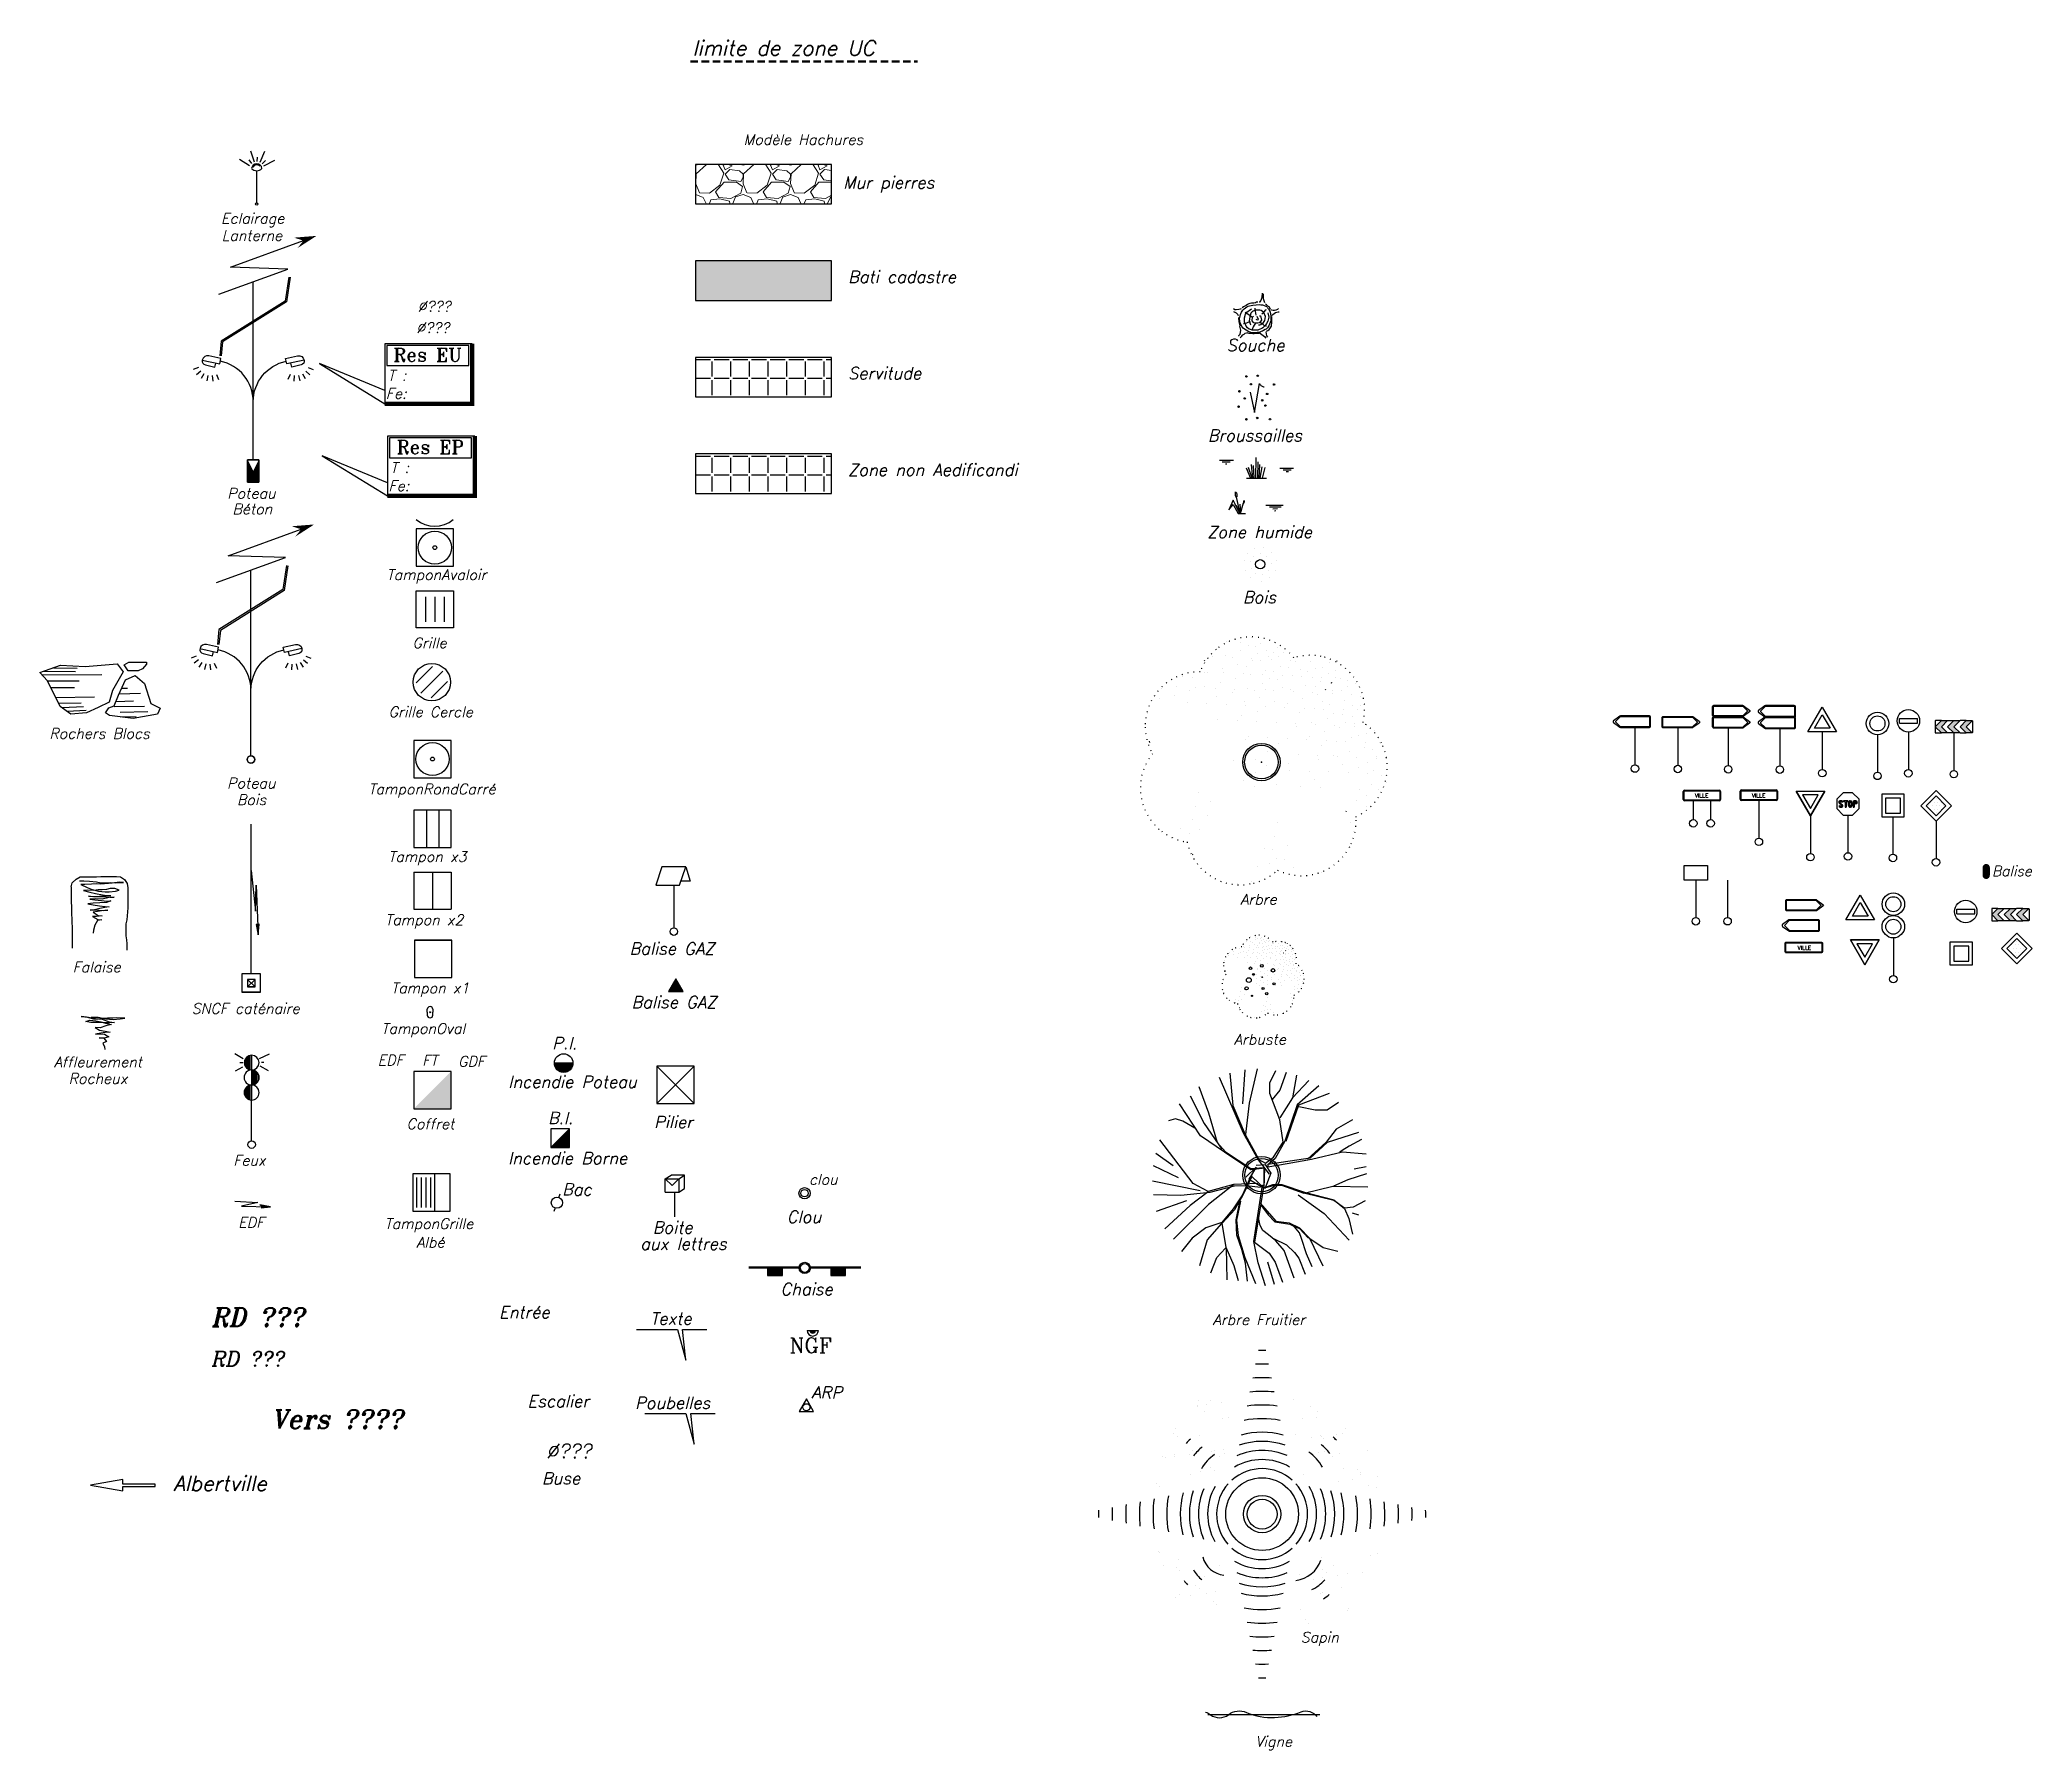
# Model space of a CAD drawing. Header units: millimetres. Extents: x -1573 to 210, y -360 to 557.
# Drawn here: x -592.7 to -325.8, y 327.6 to 556.7 of the extents above; entities that cross this region are included whole.
import ezdxf
from ezdxf.enums import TextEntityAlignment as Align

# ---------------------------------------------------------------- set-up
doc = ezdxf.new("R2010")
doc.units = ezdxf.units.MM
doc.header["$LTSCALE"] = 2
doc.linetypes.add('CACHEX2', pattern=[0.75, 0.5, -0.25])
doc.linetypes.add('DOT', pattern=[0.07, 0, -0.07])
doc.layers.add('Bati Seuil', color=7, linetype='Continuous', lineweight=50)
doc.layers.add('Mur Hachure', color=251, linetype='Continuous', lineweight=13)
for name, color, linetype in [('Bati Texte', 7, 'Continuous'), ('Cadastre Bati Hachures', 141, 'Continuous'), ('Escalier Texte', 7, 'Continuous'), ('Légende Topo', 7, 'Continuous'), ('Mobilier Urbain Symbole', 7, 'Continuous'), ('Mobilier Urbain Texte', 7, 'Continuous'), ('Mur', 7, 'Continuous'), ('Relief Rocher', 15, 'Continuous'), ('Res Aep Symbole', 140, 'Continuous'), ('Res Aep Texte', 7, 'Continuous'), ('Res Eclairage Symbole', 7, 'Continuous'), ('Res Elec Symbole', 1, 'Continuous'), ('Res Elec Texte', 1, 'Continuous'), ('Res EP Symbole', 142, 'Continuous'), ('Res EP Texte', 142, 'Continuous'), ('Res Equipement Incendie', 140, 'Continuous'), ('Res EU Symbole', 32, 'Continuous'), ('Res EU Texte', 32, 'Continuous'), ('Res Gaz', 30, 'Continuous'), ('Res Gaz Symbole', 30, 'Continuous'), ('Res Gaz Texte', 30, 'Continuous'), ('Res Téléphone Symbole', 3, 'Continuous'), ('Res Téléphone Texte', 3, 'Continuous'), ('Servitude', 40, 'Continuous'), ('Servitude Hachure', 40, 'Continuous'), ('Servitude Texte', 7, 'Continuous'), ('Signalisation Verticale', 7, 'Continuous'), ('Signalisation Verticale Symbole', 7, 'Continuous'), ('SNCF Symbole', 7, 'Continuous'), ('Station Symbole', 1, 'Continuous'), ('Station Texte', 7, 'Continuous'), ('Voirie Texte', 7, 'Continuous'), ('Végétation', 3, 'Continuous'), ('Végétation texte', 7, 'Continuous'), ('Zonage PLU', 7, 'Continuous'), ('Zone Non Aedificandi', 7, 'Continuous')]:
    doc.layers.add(name, color=color, linetype=linetype)
doc.styles.add('17', font='romans.shx', dxfattribs={"oblique": 13.5, "height": 0.4})
doc.styles.add('COMP', font='complex.shx')
doc.styles.add('Cotation Alti', font='romans.shx', dxfattribs={"oblique": 13.5, "height": 0.28})
doc.styles.add('CovaSymbole', font='romans.shx')
doc.styles.add('LEVÉTOPO', font='romand.shx', dxfattribs={"oblique": 15.3})
doc.styles.add('Romanc', font='romanc.shx', dxfattribs={"oblique": 13.5, "height": 0.4})
doc.styles.add('Romant', font='romant.shx', dxfattribs={"oblique": 13.5, "height": 0.5})

msp = doc.modelspace()

# ---------------------------------------------------------------- texts
at = {"layer": 'Bati Texte', "style": 'Cotation Alti', "oblique": 13.5}
msp.add_text('Entrée', height=1.6, dxfattribs=at).set_placement((-531.156, 385.448))
at = {"layer": 'Escalier Texte', "style": 'Cotation Alti', "oblique": 13.5}
msp.add_text('Escalier', height=1.6, dxfattribs=at).set_placement((-527.332, 373.509))
at = {"layer": 'Légende Topo', "style": 'Cotation Alti', "oblique": 13.5}
for s, height, p in [('Modèle Hachures', 1.4, (-498.384, 542.63)), ('Mur pierres', 1.6, (-485.043, 536.784)), ('Eclairage', 1.4, (-568.375, 532.073)), ('Lanterne', 1.4, (-568.296, 529.773)), ('Bati cadastre', 1.6, (-484.388, 524.15)), ('Poteau', 1.4, (-567.556, 495.226)), ('Béton', 1.4, (-566.857, 493.129)), ('TamponAvaloir', 1.4, (-546.211, 484.337)), ('Grille', 1.4, (-542.725, 475.199)), ('Grille Cercle', 1.4, (-545.935, 465.957)), ('Poteau', 1.4, (-567.573, 456.409)), ('TamponRondCarré', 1.4, (-548.647, 455.632)), ('Bois', 1.4, (-566.251, 454.191)), ('Tampon x3', 1.4, (-545.992, 446.571)), ('Tampon x2', 1.4, (-546.41, 438.096)), ('Falaise', 1.4, (-588.258, 431.777)), ('Tampon x1', 1.4, (-545.607, 428.962)), ('SNCF caténaire', 1.4, (-572.324, 426.228)), ('TamponOval', 1.4, (-546.911, 423.532)), ('Affleurement', 1.4, (-590.777, 419.063)), ('Rocheux', 1.4, (-588.806, 416.842)), ('Incendie Poteau', 1.6, (-529.917, 416.301)), ('Coffret', 1.4, (-543.525, 410.773)), ('Pilier', 1.6, (-510.385, 410.912)), ('Feux', 1.4, (-566.737, 405.878)), ('Incendie Borne', 1.6, (-529.953, 406.061)), ('EDF', 1.4, (-566.074, 397.562)), ('TamponGrille', 1.4, (-546.476, 397.401)), ('Boite', 1.6, (-510.565, 396.799)), ('Clou', 1.6, (-492.59, 398.207)), ('Albé', 1.4, (-542.222, 394.888)), ('aux lettres', 1.6, (-512.241, 394.611)), ('Chaise', 1.6, (-493.439, 388.521)), ('Texte', 1.6, (-510.893, 384.577)), ('Buse', 1.6, (-525.413, 363.18))]:
    msp.add_text(s, height=height, dxfattribs=at).set_placement(p)
at = {"layer": 'Mobilier Urbain Texte', "style": 'Cotation Alti', "oblique": 13.5}
msp.add_text('Poubelles', height=1.6, dxfattribs=at).set_placement((-512.935, 373.292))
at = {"layer": 'Res Aep Texte', "style": 'Cotation Alti', "oblique": 13.5}
for s, p in [('P.I.', (-524.035, 421.485)), ('B.I.', (-524.595, 411.464)), ('Bac', (-522.714, 401.905))]:
    msp.add_text(s, height=1.6, rotation=359.52337, dxfattribs=at).set_placement(p)
at = {"layer": 'Res Elec Texte', "style": 'Cotation Alti', "oblique": 13.5}
msp.add_text('EDF', height=1.4, dxfattribs=at).set_placement((-547.394, 419.297))
at = {"layer": 'Res EP Texte', "style": 'Cotation Alti', "oblique": 13.5}
for height, p in [(1.4, (-542.057, 520.278)), (1.9, (-524.847, 366.679))]:
    msp.add_text('%%c???', height=height, dxfattribs=at).set_placement(p)
at = {"layer": 'Res EP Texte', "linetype": 'Continuous', "style": 'Romant'}
msp.add_text('Res EP', height=1.8, rotation=0.04203, dxfattribs=at).set_placement((-540.351, 503.042), align=Align.TOP_CENTER)
at = {"layer": 'Res EP Texte', "linetype": 'Continuous', "style": 'LEVÉTOPO', "oblique": 15.3}
for s, p in [('T :', (-545.737, 498.666)), ('Fe:', (-545.957, 496.246))]:
    msp.add_text(s, height=1.3999, rotation=359.99784, dxfattribs=at).set_placement(p)
at = {"layer": 'Res EU Texte', "linetype": 'Continuous', "style": 'Cotation Alti', "oblique": 13.5}
msp.add_text('%%c???', height=1.4, dxfattribs=at).set_placement((-542.236, 517.419))
at = {"layer": 'Res EU Texte', "linetype": 'Continuous', "style": 'Romant'}
msp.add_text('Res EU', height=1.8, rotation=0.04203, dxfattribs=at).set_placement((-540.708, 515.401), align=Align.TOP_CENTER)
at = {"layer": 'Res EU Texte', "linetype": 'Continuous', "style": 'LEVÉTOPO', "oblique": 15.3}
for s, p in [('Fe:', (-546.314, 508.605)), ('T :', (-546.094, 511.026))]:
    msp.add_text(s, height=1.3999, rotation=359.99784, dxfattribs=at).set_placement(p)
at = {"layer": 'Res Gaz Texte', "style": 'Cotation Alti', "oblique": 13.5}
for p in [(-513.674, 434.144), (-513.413, 426.964)]:
    msp.add_text('Balise GAZ', height=1.6, rotation=0, dxfattribs=at).set_placement(p)
msp.add_text('GDF', height=1.4, dxfattribs=at).set_placement((-536.622, 419.148))
at = {"layer": 'Res Téléphone Texte', "style": 'Cotation Alti', "oblique": 13.5}
msp.add_text('FT', height=1.4, dxfattribs=at).set_placement((-541.43, 419.263))
at = {"layer": 'Servitude Texte', "style": 'Cotation Alti', "oblique": 13.5}
msp.add_text('Servitude', height=1.6, dxfattribs=at).set_placement((-484.388, 511.221))
at = {"layer": 'Signalisation Verticale', "style": 'CovaSymbole'}
for p in [(-370.035, 455.172), (-362.397, 455.206), (-356.258, 434.785)]:
    msp.add_text('VILLE', height=0.5365, rotation=0, dxfattribs=at).set_placement(p, align=Align.CENTER)
at = {"layer": 'Signalisation Verticale Symbole', "style": 'Cotation Alti', "oblique": 13.5}
msp.add_text('Balise', height=1.365, dxfattribs=at).set_placement((-331.128, 444.654))
at = {"layer": 'Station Texte', "style": 'Cotation Alti', "oblique": 13.5}
msp.add_text('ARP', height=1.6, rotation=359.52337, dxfattribs=at).set_placement((-489.306, 374.708))
at = {"layer": 'Voirie Texte', "oblique": 13.5}
for s, height, style, p in [('Rochers Blocs', 1.4, 'Cotation Alti', (-591.391, 463.069)), ('RD ???', 2.5, 'Romant', (-569.775, 384.317)), ('RD ???', 2, 'Romanc', (-569.775, 378.985)), ('Vers ????', 2.5, 'Romant', (-561.7, 370.664)), ('Albertville', 2, '17', (-574.778, 362.291))]:
    msp.add_text(s, height=height, dxfattribs=dict(at, style=style)).set_placement(p)
at = {"layer": 'Végétation texte', "style": 'Cotation Alti', "oblique": 13.5}
for s, height, p in [('Souche', 1.6, (-433.669, 514.973)), ('Broussailles', 1.6, (-436.193, 502.899)), ('Zone humide', 1.6, (-436.282, 489.955)), ('Bois', 1.6, (-431.503, 481.211)), ('Arbre', 1.4, (-431.821, 440.839)), ('Arbuste', 1.4, (-432.678, 422.092)), ('Arbre Fruitier', 1.4, (-435.513, 384.541)), ('Sapin', 1.4, (-423.735, 341.989)), ('Vigne', 1.4, (-429.817, 328.03))]:
    msp.add_text(s, height=height, dxfattribs=at).set_placement(p)
at = {"layer": 'Zonage PLU', "color": 7, "style": '17', "oblique": 13.5}
msp.add_text('limite de zone UC', height=2, dxfattribs=at).set_placement((-505.224, 554.593))
at = {"layer": 'Zone Non Aedificandi', "style": 'Cotation Alti', "oblique": 13.5}
msp.add_text('Zone non Aedificandi', height=1.6, dxfattribs=at).set_placement((-484.388, 498.292))

# ---------------------------------------------------------------- blocks, each defined once
blk = doc.blocks.new('Arbre')
for p, q in [((-0.925, 3.239), (-0.925, 3.239)), ((-0.257, 3.346), (-0.257, 3.346)), ((-1.524, 2.714), (-1.513, 2.733)), ((-0.357, 3.123), (-0.357, 3.123)), ((-0.1, 2.903), (-0.1, 2.903)), ((-0.019, 2.731), (-0.019, 2.731)), ((0.132, 3.001), (0.132, 3.001)), ((0.327, 2.942), (0.327, 2.942)), ((0.422, 3.066), (0.422, 3.066)), ((0.46, 2.817), (0.46, 2.817)), ((2.018, 2.703), (2.028, 2.722)), ((-2.118, 2.287), (-2.118, 2.287)), ((-0.393, 2.561), (-0.393, 2.561)), ((0.215, 2.245), (0.215, 2.245)), ((0.323, 2.438), (0.323, 2.438)), ((0.734, 2.537), (0.734, 2.537)), ((1.038, 2.492), (1.038, 2.492)), ((1.374, 2.279), (1.374, 2.279)), ((1.455, 2.512), (1.455, 2.512)), ((1.785, 2.378), (1.785, 2.378)), ((1.987, 2.467), (1.987, 2.467)), ((2.31, 2.185), (2.31, 2.185)), ((-2.719, 1.712), (-2.719, 1.712)), ((-2.677, 1.967), (-2.677, 1.967)), ((-2.33, 1.773), (-2.33, 1.773)), ((-1.203, 1.749), (-1.203, 1.749)), ((0.102, 1.953), (0.102, 1.953)), ((0.344, 1.616), (0.344, 1.616)), ((0.56, 2.001), (0.56, 2.001)), ((1.442, 2.038), (1.442, 2.038)), ((1.64, 1.623), (1.64, 1.623)), ((1.714, 1.936), (1.725, 1.955)), ((1.891, 2.116), (1.872, 2.126)), ((2.139, 1.926), (2.139, 1.926)), ((2.513, 2.096), (2.513, 2.096)), ((-3.055, 1.293), (-3.055, 1.293)), ((1.941, 1.302), (1.941, 1.302)), ((2.433, 1.229), (2.433, 1.229)), ((2.447, 1.525), (2.447, 1.525)), ((2.644, 1.516), (2.644, 1.516)), ((-3.011, 0.559), (-3.002, 0.529)), ((2.256, 1.05), (2.256, 1.05)), ((2.596, 0.707), (2.596, 0.707)), ((3.028, 0.845), (3.028, 0.845)), ((2.974, 0.343), (2.974, 0.343)), ((3.341, 0.137), (3.341, 0.137)), ((-3.101, -0.1), (-3.101, -0.1)), ((1.432, -0.464), (1.432, -0.464)), ((2.164, -0.064), (2.164, -0.064)), ((2.595, -0.153), (2.595, -0.153)), ((2.829, -0.006), (2.829, -0.006)), ((3.208, -0.371), (3.208, -0.371)), ((2.553, -1.042), (2.553, -1.042)), ((2.817, -0.886), (2.817, -0.886)), ((3.338, -0.545), (3.338, -0.545)), ((2.273, -1.315), (2.262, -1.334)), ((2.822, -1.193), (2.822, -1.193)), ((-2.351, -2.015), (-2.351, -2.015)), ((-2.161, -1.767), (-2.161, -1.767)), ((-1.649, -1.801), (-1.649, -1.801)), ((2.376, -1.627), (2.376, -1.627)), ((2.455, -1.848), (2.455, -1.848)), ((-1.829, -2.485), (-1.849, -2.474)), ((0.069, -2.308), (0.069, -2.308)), ((0.392, -2.591), (0.392, -2.591)), ((-0.103, -2.795), (-0.103, -2.795)), ((0.865, -2.831), (0.865, -2.831)), ((1.601, -2.965), (1.601, -2.965)), ((-0.639, -3.254), (-0.639, -3.254))]:
    blk.add_line(p, q)
at = {"color": 0}
for p, q in [((-0.552, 3.206), (-0.552, 3.206)), ((-1.305, 2.822), (-1.305, 2.822)), ((-0.964, 2.867), (-0.964, 2.867)), ((-0.781, 2.797), (-0.781, 2.797)), ((-0.559, 2.977), (-0.559, 2.977)), ((-0.258, 2.772), (-0.258, 2.772)), ((-0.228, 2.72), (-0.228, 2.72)), ((-0.155, 3.087), (-0.155, 3.087)), ((-0.028, 3.181), (-0.028, 3.181)), ((0.176, 2.83), (0.176, 2.83)), ((0.266, 2.747), (0.266, 2.747)), ((0.581, 2.941), (0.581, 2.941)), ((0.789, 2.722), (0.789, 2.722)), ((0.912, 2.683), (0.912, 2.683)), ((1.313, 2.698), (1.313, 2.698)), ((1.836, 2.673), (1.836, 2.673)), ((-1.846, 2.278), (-1.846, 2.278)), ((-1.534, 2.413), (-1.534, 2.413)), ((-1.441, 2.388), (-1.441, 2.388)), ((-1.037, 2.499), (-1.037, 2.499)), ((-1.01, 2.388), (-1.01, 2.388)), ((-0.706, 2.242), (-0.706, 2.242)), ((-0.632, 2.609), (-0.632, 2.609)), ((-0.487, 2.363), (-0.487, 2.363)), ((-0.301, 2.352), (-0.301, 2.352)), ((0.037, 2.338), (0.037, 2.338)), ((0.103, 2.462), (0.103, 2.462)), ((0.434, 2.205), (0.434, 2.205)), ((0.507, 2.573), (0.507, 2.573)), ((0.56, 2.314), (0.56, 2.314)), ((0.839, 2.316), (0.839, 2.316)), ((1.084, 2.289), (1.084, 2.289)), ((1.243, 2.426), (1.243, 2.426)), ((1.574, 2.169), (1.574, 2.169)), ((1.607, 2.264), (1.607, 2.264)), ((1.647, 2.537), (1.647, 2.537)), ((1.978, 2.279), (1.978, 2.279)), ((2.131, 2.239), (2.131, 2.239)), ((2.383, 2.39), (2.383, 2.39)), ((-2.287, 2.029), (-2.287, 2.029)), ((-1.919, 1.91), (-1.919, 1.91)), ((-1.763, 2.004), (-1.763, 2.004)), ((-1.515, 2.021), (-1.515, 2.021)), ((-1.24, 1.979), (-1.24, 1.979)), ((-1.11, 2.131), (-1.11, 2.131)), ((-0.779, 1.874), (-0.779, 1.874)), ((-0.716, 1.954), (-0.716, 1.954)), ((-0.448, 1.617), (-0.448, 1.617)), ((-0.375, 1.984), (-0.375, 1.984)), ((-0.193, 1.93), (-0.193, 1.93)), ((-0.044, 1.727), (-0.044, 1.727)), ((0.03, 2.095), (0.03, 2.095)), ((0.331, 1.905), (0.331, 1.905)), ((0.765, 1.948), (0.765, 1.948)), ((0.854, 1.88), (0.854, 1.88)), ((1.096, 1.691), (1.096, 1.691)), ((1.17, 2.058), (1.17, 2.058)), ((1.378, 1.855), (1.378, 1.855)), ((1.501, 1.801), (1.501, 1.801)), ((1.901, 1.83), (1.901, 1.83)), ((1.905, 1.912), (1.905, 1.912)), ((2.236, 1.654), (2.236, 1.654)), ((2.31, 2.022), (2.31, 2.022)), ((2.425, 1.805), (2.425, 1.805)), ((2.641, 1.765), (2.641, 1.765)), ((-1.992, 1.595), (-1.992, 1.595)), ((-1.469, 1.57), (-1.469, 1.57)), ((-1.175, 1.137), (-1.175, 1.137)), ((-0.945, 1.546), (-0.945, 1.546)), ((-0.651, 1.112), (-0.651, 1.112)), ((-0.522, 1.249), (-0.522, 1.249)), ((-0.422, 1.521), (-0.422, 1.521)), ((-0.128, 1.087), (-0.128, 1.087)), ((-0.117, 1.359), (-0.117, 1.359)), ((0.102, 1.496), (0.102, 1.496)), ((0.625, 1.471), (0.625, 1.471)), ((0.692, 1.58), (0.692, 1.58)), ((1.023, 1.323), (1.023, 1.323)), ((1.149, 1.446), (1.149, 1.446)), ((1.427, 1.433), (1.427, 1.433)), ((1.672, 1.421), (1.672, 1.421)), ((1.758, 1.176), (1.758, 1.176)), ((1.832, 1.544), (1.832, 1.544)), ((2.163, 1.287), (2.163, 1.287)), ((2.196, 1.396), (2.196, 1.396)), ((2.567, 1.397), (2.567, 1.397)), ((-0.423, 0.608), (-0.423, 0.608)), ((-0.357, 0.678), (-0.357, 0.678)), ((0.166, 0.653), (0.166, 0.653)), ((0.396, 1.062), (0.396, 1.062)), ((0.69, 0.628), (0.69, 0.628)), ((0.919, 1.037), (0.919, 1.037)), ((0.949, 0.955), (0.949, 0.955)), ((1.213, 0.604), (1.213, 0.604)), ((1.28, 0.698), (1.28, 0.698)), ((1.354, 1.066), (1.354, 1.066)), ((1.443, 1.012), (1.443, 1.012)), ((1.685, 0.808), (1.685, 0.808)), ((1.737, 0.579), (1.737, 0.579)), ((1.966, 0.988), (1.966, 0.988)), ((2.016, 0.551), (2.016, 0.551)), ((2.089, 0.919), (2.089, 0.919)), ((2.26, 0.554), (2.26, 0.554)), ((2.42, 0.662), (2.42, 0.662)), ((2.49, 0.963), (2.49, 0.963)), ((2.494, 1.029), (2.494, 1.029)), ((2.825, 0.772), (2.825, 0.772)), ((-0.744, 0.035), (-0.744, 0.035)), ((-0.441, 0.241), (-0.441, 0.241)), ((-0.155, 0.081), (-0.155, 0.081)), ((-0.137, 0.447), (-0.137, 0.447)), ((0.149, 0.287), (0.149, 0.287)), ((0.435, 0.126), (0.435, 0.126)), ((0.453, 0.493), (0.453, 0.493)), ((0.984, 0.195), (0.984, 0.195)), ((1.508, 0.17), (1.508, 0.17)), ((1.538, 0.073), (1.538, 0.073)), ((1.612, 0.441), (1.612, 0.441)), ((1.943, 0.183), (1.943, 0.183)), ((2.031, 0.145), (2.031, 0.145)), ((2.347, 0.294), (2.347, 0.294)), ((2.555, 0.12), (2.555, 0.12)), ((2.751, 0.404), (2.751, 0.404)), ((2.784, 0.529), (2.784, 0.529)), ((3.078, 0.095), (3.078, 0.095)), ((3.083, 0.147), (3.083, 0.147)), ((3.156, 0.515), (3.156, 0.515)), ((-0.476, -0.491), (-0.476, -0.491)), ((-0.458, -0.125), (-0.458, -0.125)), ((-0.172, -0.286), (-0.172, -0.286)), ((0.114, -0.446), (0.114, -0.446)), ((0.132, -0.08), (0.132, -0.08)), ((0.418, -0.24), (0.418, -0.24)), ((0.721, -0.034), (0.721, -0.034)), ((0.755, -0.214), (0.755, -0.214)), ((1.278, -0.239), (1.278, -0.239)), ((1.802, -0.264), (1.802, -0.264)), ((2.325, -0.289), (2.325, -0.289)), ((2.849, -0.314), (2.849, -0.314)), ((3.009, -0.221), (3.009, -0.221)), ((-1.697, -0.811), (-1.697, -0.811)), ((-0.189, -0.652), (-0.189, -0.652)), ((0.4, -0.607), (0.4, -0.607)), ((1.049, -0.648), (1.049, -0.648)), ((1.573, -0.673), (1.573, -0.673)), ((2.619, -0.722), (2.619, -0.722)), ((2.936, -0.588), (2.936, -0.588)), ((3.143, -0.747), (3.143, -0.747)), ((-1.844, -1.546), (-1.844, -1.546)), ((-1.771, -1.179), (-1.771, -1.179)), ((-1.44, -1.436), (-1.44, -1.436)), ((-1.366, -1.068), (-1.366, -1.068)), ((-1.918, -1.914), (-1.918, -1.914)), ((0.362, -1.987), (0.362, -1.987)), ((0.436, -1.619), (0.436, -1.619)), ((0.289, -2.355), (0.289, -2.355)), ((0.62, -2.612), (0.62, -2.612)), ((0.693, -2.244), (0.693, -2.244)), ((-0.262, -3.201), (-0.262, -3.201)), ((0.216, -2.722), (0.216, -2.722))]:
    blk.add_line(p, q, dxfattribs=at)
at = {"linetype": 'DOT'}
for p, q in [((0.867, 2.793), (0.867, 2.793)), ((2.725, 1.064), (2.725, 1.064)), ((-2.916, 0.224), (-2.916, 0.224)), ((2.53, -1.467), (2.53, -1.467)), ((-1.993, -2.141), (-1.993, -2.141)), ((0.431, -2.893), (0.431, -2.893))]:
    blk.add_line(p, q, dxfattribs=at)
for radius in [0.5, 0.45]:
    blk.add_circle((0, 0), radius)
for centre, start, end in [((-0.282, 1.897), 100.3566, 129.6679), ((-0.282, 1.897), 69.1606, 100.3566), ((-0.282, 1.897), 37.9646, 69.1606), ((-0.282, 1.897), 129.6679, 158.9792), ((1.307, 1.403), 78.2393, 107.5506), ((1.307, 1.403), 48.9281, 78.2393), ((-1.659, 0.962), 120.5892, 151.7852), ((-1.659, 0.962), 89.3931, 120.5892), ((1.307, 1.403), 17.732, 48.9281), ((-1.659, 0.962), 151.7852, 181.0965), ((1.307, 1.403), 346.536, 17.732), ((-1.659, 0.962), 181.0965, 210.4078), ((1.912, -0.147), 26.8108, 56.1221), ((-1.786, -0.697), 140.8217, 172.0177), ((1.912, -0.147), 357.4995, 26.8108), ((-1.786, -0.697), 172.0177, 203.2138), ((1.912, -0.147), 326.3035, 357.4995), ((1.912, -0.147), 295.1074, 326.3035), ((-1.786, -0.697), 203.2138, 232.5251), ((1.077, -1.586), 335.3822, 4.6935), ((-1.786, -0.697), 232.5251, 261.8363), ((-0.568, -1.831), 192.2503, 223.4463), ((1.077, -1.586), 306.0709, 335.3822), ((-0.568, -1.831), 223.4463, 254.6423), ((-0.568, -1.831), 283.9536, 313.2649), ((1.077, -1.586), 243.6788, 274.8749), ((1.077, -1.586), 274.8749, 306.0709), ((-0.568, -1.831), 254.6423, 283.9536)]:
    blk.add_arc(centre, 1.458, start, end, dxfattribs=at)
blk.add_point((0, 0))
blk = doc.blocks.new('A$C36B378E3')
for centre, radius in [((-0.42966, 0.08946), 0.000001), ((-0.33642, 0.28728), 0.000001), ((-0.26586, 0.07623), 0.000001), ((-0.17703, 0.21987), 0.000001), ((-0.15435, 0.41328), 0.000001), ((0, 0), 0.12492), ((-0.0063, 0.28476), 0.000001), ((0.08694, 0.44604), 0.000001), ((0.17955, 0.2205), 0.000001), ((0.28791, 0.02646), 0.000001), ((0.31311, 0.3276), 0.000001), ((0.43974, 0.10206), 0.000001), ((-0.40698, -0.16758), 0.000001), ((-0.26523, -0.34398), 0.000001), ((-0.24696, -0.12096), 0.000001), ((-0.13545, -0.24318), 0.000001), ((0.02457, -0.44793), 0.000001), ((0.05796, -0.28602), 0.000001), ((0.22176, -0.17451), 0.000001), ((0.23625, -0.36477), 0.000001), ((0.40698, -0.17073), 0.000001)]:
    blk.add_circle(centre, radius)
blk = doc.blocks.new('A$C00E3708B')
at = {"color": 4}
for p, q in [((-0.995, 0.755), (-0.625, 0.755)), ((-0.928, 0.707), (-0.71, 0.707)), ((-0.837, 0.658), (-0.801, 0.658)), ((-0.157, 0.264), (-0.273, 0.537)), ((-0.121, 0.27), (-0.218, 0.561)), ((-0.109, 0.27), (-0.145, 0.64)), ((-0.066, 0.282), (-0.084, 0.616)), ((-0.024, 0.276), (-0.018, 0.828)), ((0.025, 0.282), (0.037, 0.713)), ((0.061, 0.27), (0.08, 0.64)), ((0.092, 0.276), (0.146, 0.573)), ((0.152, 0.27), (0.225, 0.555)), ((0.614, 0.543), (0.984, 0.543)), ((-0.273, 0.27), (0.262, 0.27)), ((0.705, 0.494), (0.917, 0.494)), ((0.784, 0.452), (0.851, 0.452)), ((-0.637, -0.313), (-0.746, -0.58)), ((-0.746, -0.58), (-0.637, -0.434)), ((-0.455, -0.671), (-0.637, -0.313)), ((-0.637, -0.434), (-0.497, -0.677)), ((-0.57, -0.11), (-0.573, -0.096)), ((-0.449, -0.665), (-0.54, -0.234)), ((-0.455, -0.671), (-0.54, -0.459)), ((-0.431, -0.659), (-0.443, -0.422)), ((-0.437, -0.671), (-0.352, -0.392)), ((0.243, -0.447), (0.705, -0.447)), ((0.34, -0.495), (0.65, -0.495)), ((-0.497, -0.677), (-0.303, -0.677)), ((0.431, -0.55), (0.553, -0.544)), ((0.474, -0.604), (0.51, -0.598))]:
    blk.add_line(p, q, dxfattribs=at)
for centre, major_axis, start_param, end_param in [((-0.495, -0.149), (-0.0626, 0.0626), 0.574509, 0.803926), ((-0.433, -0.147), (-0.106, 0.106), 0.803926, 0.979812), ((-0.536, -0.14), (-0.0332, 0.0332), 0.176812, 0.574509), ((-0.433, -0.147), (0.106, 0.106), 2.550608, 2.726493), ((-0.564, -0.121), (0.00923, 0.00923), 0.979812, 1.747608), ((-0.491, -0.17), (-0.0626, 0.0626), 1.155697, 1.385115), ((-0.564, -0.121), (-0.00923, 0.00923), -1.358781, -0.590985), ((-0.525, -0.193), (0.0332, 0.0332), 2.955911, 3.353608), ((-0.582, -0.149), (-0.0332, 0.0332), 4.526707, 4.924404), ((-0.544, -0.222), (-0.00923, 0.00923), 1.782811, 2.550608), ((-0.616, -0.172), (-0.0626, 0.0626), 4.29729, 4.526707), ((-0.544, -0.222), (0.00923, 0.00923), 4.121404, 4.889201), ((-0.674, -0.195), (-0.106, 0.106), 4.121404, 4.29729), ((-0.571, -0.202), (-0.0332, 0.0332), 3.318405, 3.716102), ((-0.674, -0.195), (-0.106, 0.106), 3.945519, 4.121404), ((-0.612, -0.194), (-0.0626, 0.0626), 3.716102, 3.945519), ((-0.289, -0.378), (-0.05, 0.05), 0.528673, 0.703724), ((-0.318, -0.376), (0.0294, 0.0294), 2.27452, 2.503016), ((-0.338, -0.379), (-0.0156, 0.0156), 0.932219, 1.329246), ((-0.289, -0.378), (-0.05, 0.05), 0.353623, 0.528673), ((-0.351, -0.387), (0.00429, 0.00429), 2.900042, 3.670266), ((-0.316, -0.366), (-0.0294, 0.0294), 0.125127, 0.353623), ((-0.351, -0.387), (0.00429, 0.00429), 3.670266, 4.440489), ((-0.331, -0.354), (-0.0156, 0.0156), -0.2719, 0.125127), ((-0.359, -0.373), (-0.0156, 0.0156), 2.869693, 3.26672), ((-0.339, -0.34), (-0.00429, 0.00429), -1.042123, -0.2719), ((-0.375, -0.361), (-0.0294, 0.0294), 3.26672, 3.495215), ((-0.339, -0.34), (0.00429, 0.00429), 6.041635, 6.811858), ((-0.401, -0.349), (-0.05, 0.05), 3.495215, 3.670266), ((-0.353, -0.349), (-0.0156, 0.0156), 4.073812, 4.470839), ((-0.401, -0.349), (-0.05, 0.05), 3.670266, 3.845316), ((-0.372, -0.351), (-0.0294, 0.0294), 3.845316, 4.073812)]:
    blk.add_ellipse(centre, major_axis=major_axis, ratio=1, start_param=start_param, end_param=end_param, dxfattribs=at)
blk = doc.blocks.new('A$C38D41F5F')
blk.add_lwpolyline([(-0.115, 0.552), (0, 0), (0.135, 0.78)])
blk.add_lwpolyline([(0.135, 0.78, 0.070153), (0.157, 0.744, 0.070153), (0.189, 0.715, 0.065345), (0.225, 0.697, 0.065345), (0.263, 0.688)], format="xyb")
for centre in [(-0.404, 0.571), (-0.215, 0.969), (-0.097, 0.76), (0.085, 0.988), (0.524, 0.753), (-0.428, 0.159), (-0.262, 0.381), (0.207, 0.329), (0.294, 0.189), (0.339, 0.502), (-0.215, -0.18), (0.072, -0.144), (0.416, -0.176)]:
    blk.add_circle(centre, 0.0191)
blk = doc.blocks.new('A$C05EC447C')
for p, q in [((-0.308, 1.08), (-0.308, 1.08)), ((-0.086, 1.115), (-0.086, 1.115)), ((-0.906, 0.571), (-0.906, 0.571)), ((-0.892, 0.656), (-0.892, 0.656)), ((-0.777, 0.591), (-0.777, 0.591)), ((-0.706, 0.762), (-0.706, 0.762)), ((-0.508, 0.905), (-0.504, 0.911)), ((-0.401, 0.583), (-0.401, 0.583)), ((-0.131, 0.854), (-0.131, 0.854)), ((-0.119, 1.041), (-0.119, 1.041)), ((-0.033, 0.968), (-0.033, 0.968)), ((-0.006, 0.91), (-0.006, 0.91)), ((0.034, 0.651), (0.034, 0.651)), ((0.044, 1), (0.044, 1)), ((0.072, 0.748), (0.072, 0.748)), ((0.108, 0.813), (0.108, 0.813)), ((0.109, 0.981), (0.109, 0.981)), ((0.114, 0.539), (0.114, 0.539)), ((0.141, 1.022), (0.141, 1.022)), ((0.153, 0.939), (0.153, 0.939)), ((0.186, 0.667), (0.186, 0.667)), ((0.244, 0.846), (0.244, 0.846)), ((0.346, 0.831), (0.346, 0.831)), ((0.458, 0.76), (0.458, 0.76)), ((0.481, 0.68), (0.481, 0.68)), ((0.485, 0.838), (0.485, 0.838)), ((0.547, 0.541), (0.547, 0.541)), ((0.571, 0.646), (0.575, 0.652)), ((0.595, 0.793), (0.595, 0.793)), ((0.63, 0.705), (0.624, 0.709)), ((0.662, 0.823), (0.662, 0.823)), ((0.672, 0.901), (0.676, 0.908)), ((0.713, 0.642), (0.713, 0.642)), ((0.77, 0.728), (0.77, 0.728)), ((0.838, 0.699), (0.838, 0.699)), ((-1.019, 0.431), (-1.019, 0.431)), ((-1.004, 0.186), (-1.001, 0.176)), ((0.647, 0.434), (0.647, 0.434)), ((0.752, 0.35), (0.752, 0.35)), ((0.811, 0.41), (0.811, 0.41)), ((0.815, 0.509), (0.815, 0.509)), ((0.865, 0.236), (0.865, 0.236)), ((0.881, 0.505), (0.881, 0.505)), ((0.991, 0.114), (0.991, 0.114)), ((1.009, 0.282), (1.009, 0.282)), ((1.113, 0.046), (1.113, 0.046)), ((-1.034, -0.033), (-1.034, -0.033)), ((0.477, -0.155), (0.477, -0.155)), ((0.721, -0.021), (0.721, -0.021)), ((0.757, -0.438), (0.754, -0.445)), ((0.851, -0.347), (0.851, -0.347)), ((0.865, -0.051), (0.865, -0.051)), ((0.939, -0.295), (0.939, -0.295)), ((0.941, -0.398), (0.941, -0.398)), ((0.943, -0.002), (0.943, -0.002)), ((1.069, -0.123), (1.069, -0.123)), ((1.113, -0.181), (1.113, -0.181)), ((-0.784, -0.671), (-0.784, -0.671)), ((-0.721, -0.589), (-0.721, -0.589)), ((-0.61, -0.828), (-0.616, -0.824)), ((-0.55, -0.6), (-0.55, -0.6)), ((-0.034, -0.931), (-0.034, -0.931)), ((0.023, -0.769), (0.023, -0.769)), ((0.13, -0.863), (0.13, -0.863)), ((0.288, -0.943), (0.288, -0.943)), ((0.533, -0.988), (0.533, -0.988)), ((0.792, -0.542), (0.792, -0.542)), ((0.818, -0.616), (0.818, -0.616)), ((-0.213, -1.084), (-0.213, -1.084))]:
    blk.add_line(p, q)
at = {"color": 0}
for p, q in [((-0.184, 1.069), (-0.184, 1.069)), ((-0.762, 0.677), (-0.762, 0.677)), ((-0.64, 0.637), (-0.64, 0.637)), ((-0.615, 0.759), (-0.615, 0.759)), ((-0.588, 0.668), (-0.588, 0.668)), ((-0.511, 0.805), (-0.511, 0.805)), ((-0.505, 0.674), (-0.505, 0.674)), ((-0.481, 0.796), (-0.481, 0.796)), ((-0.435, 0.941), (-0.435, 0.941)), ((-0.413, 0.66), (-0.413, 0.66)), ((-0.37, 0.711), (-0.37, 0.711)), ((-0.346, 0.833), (-0.346, 0.833)), ((-0.337, 0.796), (-0.337, 0.796)), ((-0.321, 0.956), (-0.321, 0.956)), ((-0.26, 0.933), (-0.26, 0.933)), ((-0.26, 0.625), (-0.26, 0.625)), ((-0.239, 0.652), (-0.239, 0.652)), ((-0.235, 0.747), (-0.235, 0.747)), ((-0.211, 0.87), (-0.211, 0.87)), ((-0.186, 0.993), (-0.186, 0.993)), ((-0.162, 0.788), (-0.162, 0.788)), ((-0.15, 0.539), (-0.15, 0.539)), ((-0.125, 0.662), (-0.125, 0.662)), ((-0.101, 0.784), (-0.101, 0.784)), ((-0.086, 0.924), (-0.086, 0.924)), ((-0.076, 0.907), (-0.076, 0.907)), ((-0.064, 0.643), (-0.064, 0.643)), ((-0.052, 1.029), (-0.052, 1.029)), ((-0.015, 0.576), (-0.015, 0.576)), ((-0.01, 1.061), (-0.01, 1.061)), ((0.01, 0.698), (0.01, 0.698)), ((0.012, 0.78), (0.012, 0.78)), ((0.034, 0.821), (0.034, 0.821)), ((0.059, 0.944), (0.059, 0.944)), ((0.089, 0.916), (0.089, 0.916)), ((0.11, 0.635), (0.11, 0.635)), ((0.145, 0.735), (0.145, 0.735)), ((0.169, 0.858), (0.169, 0.858)), ((0.187, 0.771), (0.187, 0.771)), ((0.194, 0.98), (0.194, 0.98)), ((0.255, 0.65), (0.255, 0.65)), ((0.263, 0.908), (0.263, 0.908)), ((0.279, 0.772), (0.279, 0.772)), ((0.285, 0.627), (0.285, 0.627)), ((0.304, 0.895), (0.304, 0.895)), ((0.361, 0.763), (0.361, 0.763)), ((0.365, 0.564), (0.365, 0.564)), ((0.39, 0.686), (0.39, 0.686)), ((0.414, 0.809), (0.414, 0.809)), ((0.438, 0.899), (0.438, 0.899)), ((0.459, 0.619), (0.459, 0.619)), ((0.5, 0.601), (0.5, 0.601)), ((0.525, 0.723), (0.525, 0.723)), ((0.536, 0.755), (0.536, 0.755)), ((0.549, 0.846), (0.549, 0.846)), ((0.612, 0.891), (0.612, 0.891)), ((0.634, 0.61), (0.634, 0.61)), ((0.635, 0.637), (0.635, 0.637)), ((0.659, 0.76), (0.659, 0.76)), ((0.71, 0.746), (0.71, 0.746)), ((0.745, 0.552), (0.745, 0.552)), ((0.77, 0.674), (0.77, 0.674)), ((0.794, 0.797), (0.794, 0.797)), ((0.808, 0.602), (0.808, 0.602)), ((0.88, 0.588), (0.88, 0.588)), ((-0.664, 0.532), (-0.664, 0.532)), ((-0.49, 0.524), (-0.49, 0.524)), ((-0.392, 0.379), (-0.392, 0.379)), ((-0.315, 0.515), (-0.315, 0.515)), ((-0.248, 0.012), (-0.248, 0.012)), ((-0.217, 0.371), (-0.217, 0.371)), ((-0.174, 0.416), (-0.174, 0.416)), ((-0.147, 0.081), (-0.147, 0.081)), ((-0.141, 0.507), (-0.141, 0.507)), ((-0.141, 0.203), (-0.141, 0.203)), ((-0.119, 0.226), (-0.119, 0.226)), ((-0.052, 0.027), (-0.052, 0.027)), ((-0.046, 0.149), (-0.046, 0.149)), ((-0.043, 0.363), (-0.043, 0.363)), ((-0.039, 0.453), (-0.039, 0.453)), ((0.034, 0.499), (0.034, 0.499)), ((0.05, 0.096), (0.05, 0.096)), ((0.055, 0.218), (0.055, 0.218)), ((0.132, 0.354), (0.132, 0.354)), ((0.145, 0.042), (0.145, 0.042)), ((0.151, 0.164), (0.151, 0.164)), ((0.208, 0.491), (0.208, 0.491)), ((0.23, 0.527), (0.23, 0.527)), ((0.23, 0.21), (0.23, 0.21)), ((0.306, 0.346), (0.306, 0.346)), ((0.316, 0.319), (0.316, 0.319)), ((0.328, 0.065), (0.328, 0.065)), ((0.341, 0.441), (0.341, 0.441)), ((0.383, 0.482), (0.383, 0.482)), ((0.404, 0.201), (0.404, 0.201)), ((0.427, 0.233), (0.427, 0.233)), ((0.451, 0.355), (0.451, 0.355)), ((0.476, 0.478), (0.476, 0.478)), ((0.481, 0.338), (0.481, 0.338)), ((0.502, 0.057), (0.502, 0.057)), ((0.513, 0.024), (0.513, 0.024)), ((0.537, 0.147), (0.537, 0.147)), ((0.557, 0.474), (0.557, 0.474)), ((0.562, 0.27), (0.562, 0.27)), ((0.579, 0.193), (0.579, 0.193)), ((0.586, 0.392), (0.586, 0.392)), ((0.61, 0.515), (0.61, 0.515)), ((0.647, 0.061), (0.647, 0.061)), ((0.655, 0.329), (0.655, 0.329)), ((0.672, 0.184), (0.672, 0.184)), ((0.677, 0.049), (0.677, 0.049)), ((0.696, 0.306), (0.696, 0.306)), ((0.721, 0.429), (0.721, 0.429)), ((0.732, 0.466), (0.732, 0.466)), ((0.753, 0.185), (0.753, 0.185)), ((0.782, 0.098), (0.782, 0.098)), ((0.807, 0.221), (0.807, 0.221)), ((0.83, 0.321), (0.83, 0.321)), ((0.831, 0.343), (0.831, 0.343)), ((0.851, 0.04), (0.851, 0.04)), ((0.856, 0.466), (0.856, 0.466)), ((0.917, 0.135), (0.917, 0.135)), ((0.928, 0.176), (0.928, 0.176)), ((0.942, 0.258), (0.942, 0.258)), ((1.026, 0.032), (1.026, 0.032)), ((1.027, 0.049), (1.027, 0.049)), ((1.052, 0.172), (1.052, 0.172)), ((-0.615, -0.515), (-0.615, -0.515)), ((-0.59, -0.393), (-0.59, -0.393)), ((-0.566, -0.27), (-0.566, -0.27)), ((-0.48, -0.478), (-0.48, -0.478)), ((-0.456, -0.356), (-0.456, -0.356)), ((-0.159, -0.164), (-0.159, -0.164)), ((-0.153, -0.041), (-0.153, -0.041)), ((-0.063, -0.217), (-0.063, -0.217)), ((-0.057, -0.095), (-0.057, -0.095)), ((0.038, -0.148), (0.038, -0.148)), ((0.044, -0.026), (0.044, -0.026)), ((0.133, -0.202), (0.133, -0.202)), ((0.139, -0.08), (0.139, -0.08)), ((0.24, -0.011), (0.24, -0.011)), ((0.251, -0.071), (0.251, -0.071)), ((0.35, -0.216), (0.35, -0.216)), ((0.426, -0.079), (0.426, -0.079)), ((0.524, -0.224), (0.524, -0.224)), ((0.6, -0.088), (0.6, -0.088)), ((0.775, -0.096), (0.775, -0.096)), ((0.873, -0.241), (0.873, -0.241)), ((0.949, -0.104), (0.949, -0.104)), ((0.978, -0.196), (0.978, -0.196)), ((1.003, -0.073), (1.003, -0.073)), ((1.048, -0.249), (1.048, -0.249)), ((-0.639, -0.638), (-0.639, -0.638)), ((-0.088, -1.067), (-0.088, -1.067)), ((0.072, -0.907), (0.072, -0.907)), ((0.096, -0.785), (0.096, -0.785)), ((0.121, -0.662), (0.121, -0.662)), ((0.145, -0.539), (0.145, -0.539)), ((0.207, -0.87), (0.207, -0.87)), ((0.231, -0.748), (0.231, -0.748))]:
    blk.add_line(p, q, dxfattribs=at)
at = {"linetype": 'DOT'}
for p, q in [((0.289, 0.931), (0.289, 0.931)), ((-0.972, 0.075), (-0.972, 0.075)), ((0.908, 0.355), (0.908, 0.355)), ((0.843, -0.489), (0.843, -0.489)), ((-0.665, -0.713), (-0.665, -0.713)), ((0.144, -0.964), (0.144, -0.964))]:
    blk.add_line(p, q, dxfattribs=at)
for centre, radius in [((-0.315, 0.235), 0.0337), ((-0.236, 0.071), 0.0253), ((-0.011, 0.303), 0.0368), ((0.286, 0.178), 0.0481), ((-0.422, -0.304), 0.0434), ((-0.361, -0.082), 0.0632), ((-0.275, -0.504), 0.0147), ((0.021, -0.307), 0.0288), ((0.118, -0.447), 0.0319), ((0.314, -0.182), 0.0288)]:
    blk.add_circle(centre, radius)
for centre, start, end in [((-0.094, 0.632), 100.3566, 129.6679), ((-0.094, 0.632), 69.1606, 100.3566), ((-0.094, 0.632), 37.9646, 69.1606), ((-0.553, 0.321), 151.7852, 181.0965), ((-0.553, 0.321), 120.5892, 151.7852), ((-0.553, 0.321), 89.3931, 120.5892), ((-0.094, 0.632), 129.6679, 158.9792), ((0.435, 0.468), 78.2393, 107.5506), ((0.435, 0.468), 48.9281, 78.2393), ((0.435, 0.468), 17.732, 48.9281), ((0.435, 0.468), 346.536, 17.732), ((-0.595, -0.232), 140.8217, 172.0177), ((-0.553, 0.321), 181.0965, 210.4078), ((0.637, -0.049), 26.8108, 56.1221), ((0.637, -0.049), 357.4995, 26.8108), ((-0.595, -0.232), 172.0177, 203.2138), ((-0.595, -0.232), 203.2138, 232.5251), ((0.359, -0.529), 335.3822, 4.6935), ((0.637, -0.049), 295.1074, 326.3035), ((0.637, -0.049), 326.3035, 357.4995), ((-0.595, -0.232), 232.5251, 261.8363), ((-0.19, -0.61), 192.2503, 223.4463), ((-0.19, -0.61), 223.4463, 254.6423), ((-0.19, -0.61), 283.9536, 313.2649), ((0.359, -0.529), 243.6788, 274.8749), ((0.359, -0.529), 274.8749, 306.0709), ((0.359, -0.529), 306.0709, 335.3822), ((-0.19, -0.61), 254.6423, 283.9536)]:
    blk.add_arc(centre, 0.486, start, end, dxfattribs=at)
blk.add_point((0, 0))
blk = doc.blocks.new('A$C76B300A8')
for p, q in [((-0.853, 2.736), (-0.77, 1.868)), ((-0.444, 2.825), (-0.513, 1.913)), ((-0.114, 2.847), (-0.328, 1.93)), ((0.223, 2.472), (0.381, 2.804)), ((0.658, 2.75), (0.488, 2.277)), ((0.934, 2.678), (0.832, 2.07)), ((-1.676, 2.376), (-1.417, 1.668)), ((-1.135, 2.627), (-0.492, 1.138)), ((0.219, 2.184), (0.223, 2.472)), ((0.489, 1.48), (0.219, 2.184)), ((0.488, 2.277), (0.285, 2.03)), ((0.832, 2.07), (1.271, 2.535)), ((1.533, 2.39), (0.955, 1.88)), ((1.81, 2.191), (0.99, 1.873)), ((-1.633, 1.055), (-2.199, 1.908)), ((-1.912, 2.123), (-1.539, 1.385)), ((-1.417, 1.668), (-1.187, 0.875)), ((-0.77, 1.868), (-0.438, 1.087)), ((-0.328, 1.93), (-0.442, 1.021)), ((0.833, 2.073), (0.487, 1.535)), ((0.955, 1.88), (0.623, 0.912)), ((0.99, 1.873), (0.649, 0.901)), ((1.437, 1.742), (0.996, 1.835)), ((1.755, 1.743), (1.437, 1.742)), ((2.061, 1.946), (1.755, 1.743)), ((-2.308, 1.507), (-2.493, 1.454)), ((-2.108, 1.449), (-2.308, 1.507)), ((-1.783, 1.258), (-2.108, 1.449)), ((-1.539, 1.385), (-1.067, 0.699)), ((-0.492, 1.138), (-0.089, 0.408)), ((-0.438, 1.087), (-0.071, 0.416)), ((0.582, 0.884), (0.489, 1.48)), ((2.004, 1.232), (1.728, 0.882)), ((2.595, 1.143), (1.763, 0.875)), ((2.44, 1.481), (2.004, 1.232)), ((-2.833, 0.587), (-2.365, 0.259)), ((-1.831, -0.222), (-2.727, 0.95)), ((-0.992, 0.616), (-1.633, 1.055)), ((-1.187, 0.875), (-0.964, 0.628)), ((-0.283, 0.146), (-0.992, 0.616)), ((-0.964, 0.628), (-0.287, 0.179)), ((0.317, 0.482), (0.582, 0.884)), ((0.623, 0.912), (0.363, 0.449)), ((1.728, 0.882), (1.233, 0.428)), ((1.763, 0.875), (1.304, 0.458)), ((1.337, 0.429), (2.169, 0.623)), ((2.161, 0.662), (2.089, 0.61)), ((2.347, 0.776), (2.161, 0.662)), ((2.169, 0.623), (2.805, 0.575)), ((2.682, 0.958), (2.347, 0.776)), ((-2.901, 0.259), (-2.235, -0.066)), ((-0.421, -0.053), (-0.142, 0.215)), ((-0.142, 0.215), (-0.336, -0.103)), ((-0.287, 0.179), (0.06, 0.202)), ((0.09, 0.183), (-0.283, 0.146)), ((-0.142, 0.266), (0.094, 0.283)), ((-0.089, 0.408), (0.203, 0.026)), ((-0.071, 0.416), (0.11, 0.322)), ((0.06, 0.202), (0.058, -0.341)), ((0.071, -0.346), (0.09, 0.183)), ((0.246, 0.051), (0.086, -0.37)), ((0.094, 0.283), (0.246, 0.051)), ((0.11, 0.322), (0.317, 0.482)), ((0.363, 0.449), (0.164, 0.27)), ((0.17, 0.219), (0.689, 0.312)), ((0.173, 0.283), (0.17, 0.219)), ((1.304, 0.458), (0.173, 0.283)), ((0.689, 0.312), (1.337, 0.429)), ((2.809, 0.036), (2.316, -0.126)), ((2.801, 0.227), (2.485, 0.165)), ((-2.925, -0.151), (-1.642, -0.41)), ((-2.166, -0.541), (-2.892, -0.53)), ((-1.381, -0.462), (-2.166, -0.541)), ((-1.426, -0.451), (-1.911, -0.813)), ((-1.431, -0.44), (-1.831, -0.222)), ((-0.753, -0.252), (-1.431, -0.44)), ((-0.744, -0.246), (-1.417, -0.789)), ((-0.731, -0.292), (-1.381, -0.462)), ((-0.508, -0.526), (-0.759, -0.9)), ((-0.095, -0.227), (-0.753, -0.252)), ((-0.4, -0.284), (-0.731, -0.292)), ((-0.284, -0.023), (-0.508, -0.526)), ((-0.501, -0.542), (-0.252, -0.028)), ((-0.025, -0.331), (-0.4, -0.284)), ((-0.336, -0.103), (0.061, -0.338)), ((-0.252, -0.028), (-0.284, -0.023)), ((0.061, -0.338), (-0.253, -0.046)), ((-0.203, -1.781), (0.029, -0.268)), ((0.058, -0.266), (-0.187, -1.793)), ((0.029, -0.268), (0.058, -0.266)), ((0.058, -0.341), (0.306, -0.246)), ((0.322, -0.284), (0.071, -0.346)), ((0.306, -0.246), (0.54, -0.247)), ((0.542, -0.278), (0.322, -0.284)), ((0.54, -0.247), (1.178, -0.467)), ((1.145, -0.492), (0.542, -0.278)), ((0.978, -0.524), (1.679, -1.029)), ((1.935, -0.675), (1.133, -0.486)), ((1.915, -0.301), (1.145, -0.492)), ((1.178, -0.467), (1.94, -0.662)), ((2.845, -0.32), (1.915, -0.301)), ((2.316, -0.126), (1.926, -0.292)), ((-2.813, -0.963), (-1.999, -0.682)), ((-1.911, -0.813), (-2.588, -1.442)), ((-1.417, -0.789), (-2.355, -1.713)), ((-0.759, -0.9), (-1.067, -1.272)), ((-1.051, -1.284), (-0.715, -0.918)), ((-0.715, -0.918), (-0.501, -0.542)), ((-0.682, -1.196), (-0.575, -0.674)), ((-0.566, -0.696), (-0.667, -1.202)), ((-0.033, -0.754), (0.213, -1.036)), ((-0.027, -0.789), (0.176, -1.064)), ((0.176, -1.064), (0.359, -1.253)), ((0.213, -1.036), (0.38, -1.234)), ((1.679, -1.029), (2.348, -1.743)), ((2.223, -0.881), (1.935, -0.675)), ((1.94, -0.662), (2.227, -0.89)), ((2.459, -0.862), (2.223, -0.881)), ((2.227, -0.89), (2.341, -1.158)), ((2.608, -1.068), (2.439, -1.018)), ((2.778, -0.688), (2.459, -0.862)), ((-1.495, -1.409), (-1.856, -1.687)), ((-1.067, -1.272), (-1.495, -1.409)), ((-1.069, -1.292), (-1.456, -1.737)), ((-0.943, -1.935), (-1.051, -1.284)), ((-0.666, -1.606), (-0.682, -1.196)), ((-0.667, -1.202), (-0.627, -1.613)), ((-0.033, -1.347), (-0.087, -1.103)), ((0.039, -1.487), (-0.033, -1.347)), ((0.185, -1.598), (0.039, -1.487)), ((0.385, -1.757), (0.185, -1.598)), ((0.359, -1.253), (0.759, -1.316)), ((0.38, -1.234), (0.742, -1.276)), ((0.742, -1.276), (1.02, -1.412)), ((0.759, -1.316), (0.926, -1.392)), ((1.018, -1.548), (0.84, -1.331)), ((0.926, -1.392), (1.014, -1.428)), ((1.014, -1.428), (1.247, -1.681)), ((1.069, -1.699), (1.018, -1.548)), ((1.02, -1.412), (1.286, -1.692)), ((2.341, -1.158), (2.436, -1.577)), ((-1.856, -1.687), (-2.14, -2.047)), ((-1.456, -1.737), (-1.659, -2.43)), ((-1.198, -2.204), (-0.964, -1.955)), ((-0.734, -2.427), (-0.943, -1.935)), ((-0.924, -2.803), (-0.939, -1.944)), ((-0.53, -1.988), (-0.666, -1.606)), ((-0.627, -1.613), (-0.448, -2.209)), ((-0.431, -2.36), (-0.53, -1.988)), ((-0.091, -2.35), (-0.203, -1.781)), ((-0.187, -1.793), (0.204, -2.086)), ((0.204, -2.086), (0.369, -2.334)), ((0.323, -1.698), (0.666, -1.87)), ((0.607, -2.017), (0.385, -1.757)), ((0.873, -2.759), (0.607, -2.017)), ((0.666, -1.87), (0.885, -2.07)), ((0.885, -2.07), (1.001, -2.227)), ((1.205, -2.104), (1.069, -1.699)), ((1.355, -2.455), (1.205, -2.104)), ((1.267, -1.683), (1.648, -1.94)), ((1.286, -1.692), (1.644, -2.428)), ((1.648, -1.94), (2.046, -2.037)), ((-1.359, -2.62), (-1.198, -2.204)), ((-0.621, -2.832), (-0.734, -2.427)), ((-0.448, -2.209), (-0.163, -2.904)), ((-0.376, -2.836), (-0.431, -2.36)), ((0.109, -2.962), (-0.091, -2.35)), ((0.346, -2.931), (0.169, -2.329)), ((0.369, -2.334), (0.559, -2.87)), ((1.001, -2.227), (1.17, -2.655))]:
    blk.add_line(p, q)
for radius in [0.5, 0.45]:
    blk.add_circle((0, 0), radius)
blk = doc.blocks.new('A$C34F1734C')
at = {"color": 0}
for p, q in [((-1.742, 2.886), (-1.742, 2.886)), ((-1.736, 2.897), (-1.736, 2.897)), ((-1.709, 3.032), (-1.709, 3.032)), ((-1.536, 2.755), (-1.536, 2.755)), ((-1.483, 2.93), (-1.483, 2.93)), ((-1.39, 3.038), (-1.39, 3.038)), ((-1.087, 2.982), (-1.087, 2.982)), ((0.852, 3.073), (0.852, 3.073)), ((1.292, 2.891), (1.292, 2.891)), ((1.497, 2.76), (1.497, 2.76)), ((-2.37, 2.166), (-2.37, 2.166)), ((-2.314, 2.281), (-2.314, 2.281)), ((-1.051, 2.575), (-1.051, 2.575)), ((-0.905, 2.593), (-0.905, 2.593)), ((1.072, 2.55), (1.072, 2.55)), ((1.47, 2.585), (1.47, 2.585)), ((2.158, 2.151), (2.158, 2.151)), ((2.237, 2.289), (2.237, 2.289)), ((-2.28, 2.084), (-2.28, 2.084)), ((-1.949, 1.608), (-1.949, 1.608)), ((-1.856, 1.695), (-1.856, 1.695)), ((-1.679, 2.093), (-1.679, 2.093)), ((-1.348, 1.666), (-1.348, 1.666)), ((-1.287, 1.695), (-1.287, 1.695)), ((-1.034, 1.728), (-1.034, 1.728)), ((-1.02, 1.637), (-1.02, 1.637)), ((0.883, 2.135), (0.883, 2.135)), ((1.335, 2.04), (1.335, 2.04)), ((1.501, 1.647), (1.501, 1.647)), ((1.557, 2.106), (1.557, 2.106)), ((1.588, 2.073), (1.588, 2.073)), ((1.647, 2.024), (1.647, 2.024)), ((1.685, 1.672), (1.685, 1.672)), ((1.984, 2.125), (1.984, 2.125)), ((2.071, 1.636), (2.071, 1.636)), ((2.816, 1.694), (2.816, 1.694)), ((-2.66, 1.533), (-2.66, 1.533)), ((-2.598, 1.522), (-2.598, 1.522)), ((-2.345, 1.555), (-2.345, 1.555)), ((-2.335, 1.589), (-2.335, 1.589)), ((-1.648, 1.155), (-1.648, 1.155)), ((-1.371, 1.251), (-1.371, 1.251)), ((-1.281, 1.169), (-1.281, 1.169)), ((-1.143, 1.535), (-1.143, 1.535)), ((1.891, 1.541), (1.891, 1.541)), ((2.188, 1.212), (2.188, 1.212)), ((2.555, 1.191), (2.555, 1.191)), ((2.63, 1.07), (2.63, 1.07)), ((2.645, 1.109), (2.645, 1.109)), ((-2.835, 0.824), (-2.835, 0.824)), ((-2.746, 0.741), (-2.746, 0.741)), ((-1.92, 1.061), (-1.92, 1.061)), ((1.113, 1.067), (1.113, 1.067)), ((2.037, 0.871), (2.037, 0.871)), ((2.433, 0.923), (2.433, 0.923)), ((2.847, 0.756), (2.847, 0.756)), ((3.069, 0.721), (3.069, 0.721)), ((3.095, 1.011), (3.095, 1.011)), ((-2.788, -0.989), (-2.788, -0.989)), ((-2.758, -1.021), (-2.758, -1.021)), ((3.088, -1.066), (3.088, -1.066)), ((-2.65, -1.381), (-2.65, -1.381)), ((-2.303, -1.433), (-2.303, -1.433)), ((-2.243, -1.226), (-2.243, -1.226)), ((-2.213, -1.516), (-2.213, -1.516)), ((-1.134, -1.378), (-1.134, -1.378)), ((1.593, -1.169), (1.593, -1.169)), ((1.624, -1.493), (1.624, -1.493)), ((1.713, -1.575), (1.713, -1.575)), ((1.9, -1.372), (1.9, -1.372)), ((2.682, -1.566), (2.682, -1.566)), ((2.908, -1.121), (2.908, -1.121)), ((-1.789, -1.904), (-1.789, -1.904)), ((-1.685, -1.996), (-1.685, -1.996)), ((-1.556, -1.661), (-1.556, -1.661)), ((-1.48, -2.126), (-1.48, -2.126)), ((-1.251, -2.084), (-1.251, -2.084)), ((1.006, -1.619), (1.006, -1.619)), ((1.349, -1.99), (1.349, -1.99)), ((1.371, -1.739), (1.371, -1.739)), ((1.554, -2.121), (1.554, -2.121)), ((1.624, -1.705), (1.624, -1.705)), ((1.624, -2.107), (1.624, -2.107)), ((2.02, -1.653), (2.02, -1.653)), ((2.137, -1.964), (2.137, -1.964)), ((2.281, -1.603), (2.281, -1.603)), ((-2.309, -2.223), (-2.309, -2.223)), ((-2.213, -2.165), (-2.213, -2.165)), ((-1.913, -2.171), (-1.913, -2.171)), ((-1.305, -2.348), (-1.305, -2.348)), ((-1.215, -2.43), (-1.215, -2.43)), ((1.036, -2.558), (1.036, -2.558)), ((2.293, -2.592), (2.293, -2.592)), ((2.311, -2.542), (2.311, -2.542)), ((1.158, -2.835), (1.158, -2.835)), ((1.248, -2.918), (1.248, -2.918))]:
    blk.add_line(p, q, dxfattribs=at)
for radius in [0.974, 0.5, 0.4]:
    blk.add_circle((0, 0), radius)
for centre, radius, start, end in [((0, 0), 4.384, 88.7102, 91.3154), ((0, 0), 4.018, 87.5201, 92.5055), ((0, 0), 3.288, 84.3145, 95.7111), ((0, 0), 3.653, 86.0838, 93.9419), ((0, 0), 2.922, 82.0786, 97.9471), ((0, 0), 2.192, 75.162, 104.8637), ((0, 0), 2.557, 79.1571, 100.8685), ((-0.663, 0.669), 1.839, 133.2222, 138.2573), ((-0.663, 0.669), 1.474, 129.5799, 142.7357), ((0, 0), 1.705, 66.6999, 113.3258), ((0, 0), 1.948, 71.5498, 108.4759), ((0.532, 0.637), 1.252, 29.5171, 54.9419), ((0.532, 0.637), 1.617, 37.7317, 49.6104), ((0.532, 0.637), 1.983, 42.6329, 46.3251), ((-0.663, 0.669), 1.108, 123.3574, 150.5083), ((0, 0), 1.218, 48.4197, 131.606), ((0, 0), 1.461, 59.7395, 120.2862), ((0, 0), 2.192, 164.9892, 194.6911), ((0, 0), 1.948, 161.3528, 198.2793), ((0, 0), 1.705, 156.4676, 203.094), ((0, 0), 1.461, 149.4481, 209.996), ((0, 0), 1.218, 137.9969, 221.187), ((0, 0), 1.218, 318.8131, 42.003), ((0, 0), 1.461, 330.0041, 30.5518), ((0, 0), 1.705, 336.906, 23.5324), ((0, 0), 1.948, 341.7208, 18.6471), ((0, 0), 2.192, 345.309, 15.0108), ((0, 0), 4.384, 178.617, 181.2223), ((0, 0), 4.018, 177.4204, 182.4059), ((0, 0), 3.653, 175.9761, 183.8343), ((0, 0), 3.288, 174.1969, 185.5936), ((0, 0), 2.922, 171.9481, 187.8167), ((0, 0), 2.557, 169.0093, 190.7209), ((0, 0), 2.557, 349.2792, 10.9907), ((0, 0), 2.922, 352.1833, 8.0519), ((0, 0), 3.288, 354.4064, 5.8031), ((0, 0), 3.653, 356.1658, 4.0239), ((0, 0), 4.018, 357.5942, 2.5796), ((0, 0), 4.384, 358.7777, 1.383), ((0, 0), 1.218, 228.3941, 311.5803), ((-0.956, -0.983), 1.02, 209.9352, 229.9967), ((-0.956, -0.983), 0.655, 194.5847, 264.2344), ((0, 0), 1.461, 239.7138, 300.2606), ((0, 0), 1.705, 246.6743, 293.3001), ((0.812, -0.978), 0.803, 276.6295, 341.4822), ((-0.956, -0.983), 1.385, 215.1173, 221.4066), ((0, 0), 1.948, 251.5242, 288.4502), ((0, 0), 2.192, 255.1364, 284.838), ((0.812, -0.978), 1.168, 296.4073, 317.7914), ((0, 0), 2.557, 259.1315, 280.8429), ((0.812, -0.978), 1.534, 302.9077, 309.7778), ((0, 0), 2.922, 262.0529, 277.9215), ((0, 0), 3.288, 264.2889, 275.6855), ((0, 0), 3.653, 266.0581, 273.9162), ((0, 0), 4.018, 267.4945, 272.4799), ((0, 0), 4.384, 268.6846, 271.2898)]:
    blk.add_arc(centre, radius, start, end)
blk = doc.blocks.new('A$C217562A2')
blk.add_lwpolyline([(-1.562, 0.069, -0.078145), (-1.434, -0.001, 0.341972), (-0.951, -0.001, -0.273907), (-0.467, 0.059, 0.116707), (0.288, -0.077, 0.07777), (0.998, 0.074, -0.342199), (1.421, -0.054, -1.934871)], format="xyb")
blk.add_lwpolyline([(-1.5, 0), (1.5, 0)])
blk = doc.blocks.new('souche')
at = {"layer": 'Végétation', "color": 34}
for p, q in [((0.127, 0.568), (0.098, 0.482)), ((0.14, 0.681), (0.127, 0.568)), ((0.171, 0.642), (0.17, 0.666)), ((0.176, 0.53), (0.171, 0.642)), ((-0.635, 0.192), (-0.595, 0.171)), ((-0.596, 0.24), (-0.629, 0.266)), ((-0.561, 0.239), (-0.596, 0.24)), ((-0.595, 0.171), (-0.559, 0.159)), ((-0.491, 0.244), (-0.561, 0.239)), ((-0.559, 0.159), (-0.52, 0.113)), ((-0.52, 0.113), (-0.508, 0.082)), ((-0.501, 0.03), (-0.492, -0.085)), ((-0.457, 0.254), (-0.491, 0.244)), ((-0.47, -0.003), (-0.447, 0.111)), ((-0.422, 0.26), (-0.457, 0.254)), ((-0.447, 0.111), (-0.416, 0.176)), ((-0.416, 0.176), (-0.381, 0.224)), ((-0.363, 0.313), (-0.396, 0.293)), ((-0.381, 0.224), (-0.345, 0.258)), ((-0.329, 0.336), (-0.363, 0.313)), ((-0.345, 0.258), (-0.312, 0.289)), ((-0.335, 0.017), (-0.307, 0.117)), ((-0.334, -0.095), (-0.335, 0.017)), ((-0.296, 0.356), (-0.329, 0.336)), ((-0.299, 0.156), (-0.314, 0.173)), ((-0.312, 0.289), (-0.275, 0.312)), ((-0.307, 0.117), (-0.276, 0.176)), ((-0.262, 0.127), (-0.299, 0.156)), ((-0.259, 0.38), (-0.296, 0.356)), ((-0.276, 0.176), (-0.243, 0.202)), ((-0.275, 0.312), (-0.238, 0.332)), ((-0.225, 0.102), (-0.262, 0.127)), ((-0.225, 0.393), (-0.259, 0.38)), ((-0.243, 0.202), (-0.209, 0.222)), ((-0.238, 0.332), (-0.2, 0.342)), ((-0.191, 0.406), (-0.225, 0.393)), ((-0.188, 0.073), (-0.225, 0.102)), ((-0.197, 0.045), (-0.213, -0.069)), ((-0.209, 0.222), (-0.176, 0.242)), ((-0.2, 0.342), (-0.155, 0.352)), ((-0.169, 0.145), (-0.197, 0.045)), ((-0.152, 0.412), (-0.191, 0.406)), ((-0.151, 0.044), (-0.188, 0.073)), ((-0.176, 0.242), (-0.139, 0.266)), ((-0.136, 0.182), (-0.169, 0.145)), ((-0.155, 0.352), (-0.117, 0.362)), ((-0.083, 0.417), (-0.152, 0.412)), ((-0.115, 0.026), (-0.151, 0.044)), ((-0.103, 0.202), (-0.136, 0.182)), ((-0.133, -0.063), (-0.12, 0.05)), ((-0.12, 0.05), (-0.093, 0.069)), ((-0.117, 0.362), (0.064, 0.375)), ((-0.068, 0.215), (-0.103, 0.202)), ((-0.045, 0.427), (-0.083, 0.417)), ((-0.034, 0.224), (-0.068, 0.215)), ((-0.04, 0.203), (-0.048, 0.276)), ((-0.011, 0.44), (-0.045, 0.427)), ((-0.025, 0.092), (-0.04, 0.203)), ((0.036, 0.229), (-0.034, 0.224)), ((0.024, 0.445), (-0.011, 0.44)), ((0.04, -0.023), (0.002, 0.055)), ((0.071, 0.228), (0.036, 0.229)), ((0.066, 0.445), (0.06, 0.437)), ((0.061, 0.077), (0.096, 0.072)), ((0.064, 0.375), (0.103, 0.374)), ((0.098, 0.482), (0.066, 0.445)), ((0.107, 0.217), (0.071, 0.228)), ((0.096, 0.072), (0.118, -0.038)), ((0.103, 0.374), (0.141, 0.37)), ((0.143, 0.195), (0.107, 0.217)), ((0.131, 0.127), (0.167, 0.151)), ((0.141, 0.37), (0.213, 0.347)), ((0.18, 0.166), (0.143, 0.195)), ((0.167, 0.151), (0.199, 0.195)), ((0.208, 0.42), (0.176, 0.53)), ((0.223, 0.06), (0.18, 0.166)), ((0.199, 0.195), (0.232, 0.232)), ((0.206, -0.053), (0.223, 0.06)), ((0.213, 0.347), (0.25, 0.325)), ((0.25, 0.37), (0.228, 0.383)), ((0.232, 0.232), (0.252, 0.244)), ((0.287, 0.338), (0.25, 0.37)), ((0.25, 0.325), (0.261, 0.319)), ((0.269, 0.295), (0.307, 0.262)), ((0.312, 0.042), (0.284, -0.065)), ((0.324, 0.32), (0.287, 0.338)), ((0.287, 0.152), (0.312, 0.042)), ((0.307, 0.262), (0.348, 0.178)), ((0.363, 0.256), (0.324, 0.32)), ((0.348, 0.178), (0.37, 0.064)), ((0.37, 0.064), (0.371, -0.055)), ((0.397, 0.223), (0.372, 0.235)), ((0.393, 0.086), (0.426, 0.113)), ((0.398, 0.02), (0.395, 0.055)), ((0.395, -0.092), (0.398, 0.02)), ((0.433, 0.215), (0.397, 0.223)), ((0.426, 0.113), (0.459, 0.14)), ((0.468, 0.218), (0.433, 0.215)), ((0.459, 0.14), (0.492, 0.167)), ((0.502, 0.224), (0.468, 0.218)), ((0.492, 0.167), (0.527, 0.176)), ((0.543, 0.247), (0.502, 0.224)), ((0.527, 0.176), (0.565, 0.182)), ((0.576, 0.274), (0.543, 0.247)), ((0.565, 0.182), (0.596, 0.185)), ((-0.465, -0.423), (-0.497, -0.464)), ((-0.497, -0.464), (-0.497, -0.467)), ((-0.492, -0.085), (-0.46, -0.191)), ((-0.452, -0.114), (-0.47, -0.003)), ((-0.467, -0.199), (-0.441, -0.309)), ((-0.441, -0.309), (-0.465, -0.423)), ((-0.41, -0.209), (-0.452, -0.114)), ((-0.451, -0.517), (-0.415, -0.479)), ((-0.415, -0.479), (-0.384, -0.435)), ((-0.372, -0.255), (-0.41, -0.209)), ((-0.384, -0.435), (-0.35, -0.415)), ((-0.335, -0.284), (-0.372, -0.255)), ((-0.355, -0.142), (-0.362, -0.142)), ((-0.321, -0.132), (-0.355, -0.142)), ((-0.35, -0.415), (-0.316, -0.391)), ((-0.294, -0.313), (-0.335, -0.284)), ((-0.291, -0.2), (-0.334, -0.095)), ((-0.287, -0.12), (-0.321, -0.132)), ((-0.316, -0.391), (-0.282, -0.378)), ((-0.221, -0.35), (-0.294, -0.313)), ((-0.253, -0.25), (-0.291, -0.2)), ((-0.249, -0.106), (-0.287, -0.12)), ((-0.282, -0.378), (-0.248, -0.369)), ((-0.258, -0.38), (-0.222, -0.392)), ((-0.212, -0.279), (-0.253, -0.25)), ((-0.215, -0.093), (-0.249, -0.106)), ((-0.222, -0.392), (-0.187, -0.393)), ((-0.185, -0.365), (-0.221, -0.35)), ((-0.18, -0.091), (-0.215, -0.093)), ((-0.213, -0.069), (-0.172, -0.16)), ((-0.173, -0.294), (-0.212, -0.279)), ((-0.187, -0.393), (-0.152, -0.394)), ((-0.149, -0.38), (-0.185, -0.365)), ((-0.133, -0.308), (-0.173, -0.294)), ((-0.172, -0.16), (-0.168, -0.167)), ((-0.152, -0.394), (-0.116, -0.395)), ((-0.11, -0.384), (-0.149, -0.38)), ((-0.091, -0.109), (-0.133, -0.063)), ((-0.098, -0.313), (-0.133, -0.308)), ((-0.108, -0.219), (-0.131, -0.287)), ((-0.116, -0.395), (-0.081, -0.396)), ((-0.002, -0.376), (-0.11, -0.384)), ((-0.076, -0.171), (-0.108, -0.219)), ((0.017, -0.305), (-0.098, -0.313)), ((-0.055, -0.124), (-0.091, -0.109)), ((-0.081, -0.396), (0.058, -0.386)), ((-0.041, -0.12), (-0.076, -0.171)), ((-0.016, -0.125), (-0.055, -0.124)), ((-0.031, -0.014), (0.005, -0.032)), ((0.019, -0.122), (-0.016, -0.125)), ((0.036, -0.37), (-0.002, -0.376)), ((0.005, -0.032), (0.04, -0.023)), ((0.052, -0.295), (0.017, -0.305)), ((0.053, -0.11), (0.019, -0.122)), ((0.035, -0.163), (0.071, -0.168)), ((0.07, -0.361), (0.036, -0.37)), ((0.086, -0.282), (0.052, -0.295)), ((0.086, -0.083), (0.053, -0.11)), ((0.054, -0.376), (0.091, -0.401)), ((0.058, -0.386), (0.068, -0.382)), ((0.108, -0.347), (0.07, -0.361)), ((0.071, -0.168), (0.105, -0.155)), ((0.072, -0.08), (0.11, -0.133)), ((0.118, -0.038), (0.086, -0.083)), ((0.123, -0.266), (0.086, -0.282)), ((0.091, -0.401), (0.127, -0.423)), ((0.105, -0.155), (0.139, -0.135)), ((0.142, -0.334), (0.108, -0.347)), ((0.11, -0.133), (0.15, -0.152)), ((0.157, -0.246), (0.123, -0.266)), ((0.127, -0.423), (0.164, -0.448)), ((0.139, -0.135), (0.175, -0.108)), ((0.176, -0.318), (0.142, -0.334)), ((0.15, -0.152), (0.187, -0.181)), ((0.189, -0.208), (0.157, -0.246)), ((0.164, -0.448), (0.201, -0.477)), ((0.175, -0.108), (0.206, -0.053)), ((0.213, -0.294), (0.176, -0.318)), ((0.187, -0.181), (0.227, -0.195)), ((0.222, -0.171), (0.189, -0.208)), ((0.201, -0.477), (0.233, -0.528)), ((0.247, -0.278), (0.213, -0.294)), ((0.254, -0.13), (0.222, -0.171)), ((0.227, -0.195), (0.245, -0.198)), ((0.235, -0.352), (0.249, -0.463)), ((0.28, -0.248), (0.247, -0.278)), ((0.249, -0.463), (0.277, -0.5)), ((0.284, -0.065), (0.254, -0.13)), ((0.255, -0.34), (0.288, -0.317)), ((0.311, -0.193), (0.28, -0.248)), ((0.288, -0.317), (0.322, -0.294)), ((0.371, -0.055), (0.311, -0.193)), ((0.322, -0.294), (0.354, -0.256)), ((0.354, -0.256), (0.385, -0.205)), ((0.385, -0.205), (0.395, -0.092))]:
    blk.add_line(p, q, dxfattribs=at)
blk = doc.blocks.new('A$C686B3323')
for p, q in [((-0.384, 0.664), (0, 0)), ((0.383, 0.664), (-0.384, 0.664)), ((-0.211, 0.564), (0, 0.2)), ((0.21, 0.564), (-0.211, 0.564)), ((0, 0), (0.383, 0.664)), ((0, 0.2), (0.21, 0.564))]:
    blk.add_line(p, q)
at = {"linetype": 'Continuous'}
for p, q in [((-0.384, 0.664), (0.383, 0.664)), ((0, 0), (-0.384, 0.664)), ((0.383, 0.664), (0, 0))]:
    blk.add_line(p, q, dxfattribs=at)
blk = doc.blocks.new('A$C7F1306AA')
at = {"linetype": 'Continuous'}
for p, q in [((-0.384, 0), (0, 0.664)), ((0, 0.664), (0.384, 0)), ((0.384, 0), (-0.384, 0))]:
    blk.add_line(p, q, dxfattribs=at)
for p, q in [((-0.21, 0.1), (0, 0.464)), ((0.21, 0.1), (-0.21, 0.1)), ((0, 0.464), (0.21, 0.1))]:
    blk.add_line(p, q)
blk = doc.blocks.new('A$C1EA037C0')
at = {"linetype": 'Continuous'}
blk.add_circle((-0.045, 0.298), 0.301, dxfattribs=at)
blk.add_circle((-0.045, 0.298), 0.201)
blk = doc.blocks.new('A$C095A3EBC')
for p, q in [((0.301, 0.602), (-0.301, 0.602)), ((-0.301, 0.602), (-0.301, 0)), ((0.301, 0), (0.301, 0.602)), ((0.201, 0.502), (-0.201, 0.502)), ((-0.201, 0.502), (-0.201, 0.1)), ((-0.201, 0.1), (0.201, 0.1)), ((0.201, 0.1), (0.201, 0.502)), ((-0.301, 0), (0.301, 0))]:
    blk.add_line(p, q)
blk = doc.blocks.new('A$C11972DB6')
at = {"linetype": 'Continuous'}
h = blk.add_hatch(color=256, dxfattribs=at)
edge = h.paths.add_edge_path()
edge.add_line((0.333, 0.333), (0.483, 0.333))
edge.add_arc((0.483, 0.317), 0.0167, 405.0027, 450, ccw=False)
edge.add_line((0.495, 0.328), (0.333, 0.167))
edge.add_line((0.333, 0.167), (0.495, 0.005))
edge.add_arc((0.483, 0.017), 0.0167, 270, 314.9973, ccw=False)
edge.add_line((0.483, 0), (0.333, 0))
edge.add_line((0.333, 0), (0.167, 0.167))
edge.add_line((0.167, 0.167), (0.333, 0.333))
h.paths.add_polyline_path([(0.167, 0), (0, 0), (-0.167, 0.167), (0, 0.333), (0.167, 0.333), (0, 0.167)])
h.paths.add_polyline_path([(-0.167, 0), (-0.333, 0), (-0.5, 0.167), (-0.333, 0.333), (-0.167, 0.333), (-0.333, 0.167)])
for points in [[(-0.167, 0), (-0.333, 0), (-0.5, 0.167), (-0.333, 0.333), (-0.167, 0.333), (-0.333, 0.167)], [(0, 0), (-0.167, 0), (-0.333, 0.167), (-0.167, 0.333), (0, 0.333), (-0.167, 0.167)], [(0.167, 0), (0, 0), (-0.167, 0.167), (0, 0.333), (0.167, 0.333), (0, 0.167)], [(0.167, 0.333), (0, 0.167), (0.167, 0), (0.333, 0), (0.167, 0.167), (0.333, 0.333)]]:
    blk.add_lwpolyline(points, close=True, dxfattribs=at)
for points in [[(-0.5, 0.167), (-0.5, 0.017, 0.414214), (-0.483, 0), (-0.333, 0), (-0.5, 0.167), (-0.333, 0.333), (-0.483, 0.333, 0.414214), (-0.5, 0.317)], [(0.333, 0.333), (0.483, 0.333, -0.1989), (0.495, 0.328), (0.333, 0.167), (0.495, 0.005, -0.1989), (0.483, 0), (0.333, 0), (0.167, 0.167)]]:
    blk.add_lwpolyline(points, format="xyb", close=True, dxfattribs=at)
blk.add_lwpolyline([(0.495, 0.005), (0.333, 0.167), (0.495, 0.328, -0.198925), (0.5, 0.317), (0.5, 0.017, -0.198925), (0.495, 0.005)], format="xyb", dxfattribs=at)
blk = doc.blocks.new('A$C12351553')
at = {"linetype": 'Continuous'}
for p, q in [((0, 0.822), (-0.411, 0.411)), ((0, 0.676), (-0.266, 0.411)), ((0.411, 0.411), (0, 0.822)), ((0.265, 0.411), (0, 0.676)), ((0, 0.599), (0, 0.599)), ((-0.411, 0.411), (0, 0)), ((-0.266, 0.411), (0, 0.145)), ((-0.188, 0.411), (-0.188, 0.411)), ((-0.141, 0.505), (-0.141, 0.505)), ((-0.141, 0.316), (-0.141, 0.316)), ((-0.094, 0.411), (-0.094, 0.411)), ((-0.047, 0.505), (-0.047, 0.505)), ((-0.047, 0.316), (-0.047, 0.316)), ((0, 0.411), (0, 0.411)), ((0, 0), (0.411, 0.411)), ((0, 0.145), (0.265, 0.411)), ((0, 0.222), (0, 0.222)), ((0.047, 0.505), (0.047, 0.505)), ((0.047, 0.316), (0.047, 0.316)), ((0.094, 0.411), (0.094, 0.411)), ((0.141, 0.505), (0.141, 0.505)), ((0.141, 0.316), (0.141, 0.316)), ((0.188, 0.411), (0.188, 0.411))]:
    blk.add_line(p, q, dxfattribs=at)
blk = doc.blocks.new('A$C2924714C')
at = {"linetype": 'Continuous'}
for p, q in [((-0.241, 0.362), (0.241, 0.362)), ((-0.241, 0.241), (0.241, 0.241))]:
    blk.add_line(p, q, dxfattribs=at)
at = {"flags": 128}
for points in [[(-0.241, 0.241), (-0.241, 0.362)], [(0.241, 0.241), (0.241, 0.362)]]:
    blk.add_lwpolyline(points, dxfattribs=at)
at = {"linetype": 'Continuous'}
blk.add_circle((0, 0.301), 0.301, dxfattribs=at)
blk.add_circle((0, 0.301), 0.301, dxfattribs=at)
blk = doc.blocks.new('A$C36BD6973')
at = {"linetype": 'Continuous'}
for points in [[(0.388, 0), (-0.388, 0, -0.414214), (-0.418, 0.031), (-0.418, 0.276, -0.414214), (-0.388, 0.306), (0.388, 0.306, -0.159497), (0.406, 0.3), (0.573, 0.178, -0.506795), (0.573, 0.128), (0.406, 0.006, -0.159497)], [(0.388, 0.02), (-0.388, 0.02, -0.414214), (-0.398, 0.031), (-0.398, 0.276, -0.414214), (-0.388, 0.286), (0.388, 0.286, -0.159497), (0.394, 0.284), (0.517, 0.16, -0.412426), (0.517, 0.146), (0.394, 0.022, -0.159497)]]:
    blk.add_lwpolyline(points, format="xyb", close=True, dxfattribs=at)
blk = doc.blocks.new('A$C33B61DEA')
at = {"layer": 'Signalisation Verticale Symbole', "color": 0, "linetype": 'Continuous'}
for points in [[(-0.464, 0.286), (0.464, 0.286, -0.414214), (0.5, 0.25), (0.5, 0.036, -0.414214), (0.464, 0), (-0.464, 0, -0.414214), (-0.5, 0.036), (-0.5, 0.25, -0.414214)], [(-0.464, 0.266), (0.464, 0.266, -0.414214), (0.48, 0.25), (0.48, 0.036, -0.414214), (0.464, 0.02), (-0.464, 0.02, -0.414214), (-0.48, 0.036), (-0.48, 0.25, -0.414214)]]:
    blk.add_lwpolyline(points, format="xyb", close=True, dxfattribs=at)
blk = doc.blocks.new('A$C7864563A')
at = {"linetype": 'Continuous'}
for p, q in [((-0.732, 0.638), (-0.732, 0.852)), ((-0.712, 0.638), (-0.712, 0.852)), ((-0.696, 0.888), (0.232, 0.888)), ((-0.696, 0.868), (0.232, 0.868)), ((0.232, 0.622), (-0.696, 0.622)), ((0.232, 0.602), (-0.696, 0.602)), ((-0.464, 0.602), (-0.464, 0.1)), ((0, 0.602), (0, 0.1)), ((0.248, 0.852), (0.248, 0.638)), ((0.268, 0.852), (0.268, 0.638))]:
    blk.add_line(p, q, dxfattribs=at)
for centre in [(-0.464, 0), (0, 0)]:
    blk.add_circle(centre, 0.1)
for centre, radius, start, end in [((-0.696, 0.852), 0.0357, 90, 180), ((-0.696, 0.638), 0.0357, 180, 270), ((-0.696, 0.852), 0.0157, 90, 180), ((-0.696, 0.638), 0.0157, 180, 270), ((0.232, 0.852), 0.0357, 360, 90), ((0.232, 0.852), 0.0157, 360, 90), ((0.232, 0.638), 0.0157, 270, 0), ((0.232, 0.638), 0.0357, 270, 0)]:
    blk.add_arc(centre, radius, start, end, dxfattribs=at)
blk = doc.blocks.new('A$C75AC78A5')
at = {"linetype": 'Continuous'}
for p, q in [((-0.5, 1.14), (-0.5, 1.354)), ((-0.48, 1.14), (-0.48, 1.354)), ((-0.464, 1.39), (0.464, 1.39)), ((-0.464, 1.37), (0.464, 1.37)), ((0.464, 1.124), (-0.464, 1.124)), ((0.464, 1.104), (-0.464, 1.104)), ((0, 1.104), (0, 0.1)), ((0.48, 1.354), (0.48, 1.14)), ((0.5, 1.354), (0.5, 1.14))]:
    blk.add_line(p, q, dxfattribs=at)
blk.add_circle((0, 0), 0.1)
for centre, radius, start, end in [((-0.464, 1.354), 0.0357, 90, 180), ((-0.464, 1.14), 0.0357, 180, 270), ((-0.464, 1.354), 0.0157, 90, 180), ((-0.464, 1.14), 0.0157, 180, 270), ((0.464, 1.354), 0.0357, 360, 90), ((0.464, 1.354), 0.0157, 360, 90), ((0.464, 1.14), 0.0157, 270, 0), ((0.464, 1.14), 0.0357, 270, 0)]:
    blk.add_arc(centre, radius, start, end, dxfattribs=at)
blk = doc.blocks.new('A$C51B87BA8')
at = {"linetype": 'Continuous'}
for p, q in [((-0.125, 1.707), (-0.301, 1.53)), ((0.125, 1.707), (-0.125, 1.707)), ((0.301, 1.53), (0.125, 1.707)), ((-0.301, 1.53), (-0.301, 1.28)), ((-0.301, 1.28), (-0.125, 1.104)), ((-0.223, 1.358), (-0.248, 1.346)), ((-0.214, 1.445), (-0.154, 1.386)), ((-0.163, 1.453), (-0.138, 1.465)), ((-0.125, 1.104), (0.125, 1.104)), ((-0.116, 1.488), (-0.116, 1.46)), ((-0.005, 1.488), (-0.116, 1.488)), ((-0.075, 1.46), (-0.116, 1.46)), ((-0.075, 1.46), (-0.075, 1.322)), ((-0.075, 1.322), (-0.047, 1.322)), ((-0.047, 1.46), (-0.047, 1.322)), ((-0.005, 1.46), (-0.047, 1.46)), ((-0.005, 1.488), (-0.005, 1.46)), ((0, 1.104), (0, 0.1)), ((0.033, 1.42), (0.033, 1.39)), ((0.088, 1.419), (0.088, 1.392)), ((0.125, 1.104), (0.301, 1.28)), ((0.141, 1.488), (0.168, 1.488)), ((0.141, 1.488), (0.141, 1.322)), ((0.141, 1.322), (0.168, 1.322)), ((0.21, 1.488), (0.168, 1.488)), ((0.21, 1.46), (0.168, 1.46)), ((0.168, 1.46), (0.168, 1.433)), ((0.21, 1.433), (0.168, 1.433)), ((0.21, 1.405), (0.168, 1.405)), ((0.168, 1.405), (0.168, 1.322)), ((0.301, 1.28), (0.301, 1.53))]:
    blk.add_line(p, q, dxfattribs=at)
blk.add_circle((0, 0), 0.1)
for centre, radius, start, end in [((-0.208, 1.453), 0.0411, 159.2047, 173.8018), ((-0.205, 1.452), 0.044, 173.8018, 189.4929), ((-0.235, 1.447), 0.0138, 189.4929, 217.662), ((-0.233, 1.462), 0.0142, 134.2606, 159.2047), ((-0.129, 1.529), 0.147, 217.662, 220.0004), ((-0.233, 1.348), 0.0146, 215.7252, 232.7158), ((-0.208, 1.436), 0.0503, 126.9679, 134.2606), ((-0.22, 1.452), 0.028, 219.9986, 225.3573), ((-0.161, 1.443), 0.134, 232.7158, 235.5792), ((82.699, 85.418), 118.036, 225.35909, 225.36214), ((-0.204, 1.431), 0.0566, 120.0945, 126.9679), ((44.289, 46.519), 63.37, 225.36214, 225.3663), ((-0.209, 1.373), 0.0489, 235.5792, 240.3152), ((-0.197, 1.394), 0.0731, 240.3152, 246.015), ((-0.183, 1.396), 0.0976, 116.0854, 120.0945), ((347.028, 353.154), 494.27, 225.3663, 225.37524), ((-0.207, 1.444), 0.0437, 110.0935, 116.0853), ((-0.203, 1.379), 0.0562, 246.015, 252.5173), ((-0.217, 1.36), 0.00635, 202.5866, 206.7813), ((-0.223, 1.358), 0.000245, 206.7813, 228.2922), ((-0.218, 1.364), 0.00835, 228.2922, 234.755), ((-0.211, 1.455), 0.032, 94.9988, 110.0935), ((-0.095, 1.561), 0.166, 220.0666, 221.5355), ((-0.208, 1.436), 0.0227, 126.9677, 129.5778), ((-0.198, 1.391), 0.0423, 234.755, 237.6263), ((-0.204, 1.431), 0.029, 120.0945, 126.9679), ((-0.097, 1.551), 0.231, 237.6263, 237.9472), ((-0.211, 1.356), 0.0326, 252.5173, 264.7844), ((-0.186, 1.48), 0.044, 221.5355, 225.3621), ((-0.203, 1.381), 0.0304, 237.9472, 238.8315), ((-0.207, 1.374), 0.0228, 238.8315, 243.1651), ((-0.183, 1.396), 0.07, 116.0854, 120.0945), ((-0.19, 1.407), 0.0601, 243.1651, 245.8354), ((-0.155, 1.512), 0.0892, 225.3621, 228.3566), ((-0.201, 1.385), 0.0354, 245.8354, 249.2662), ((-0.195, 1.27), 0.218, 89.2311, 94.9988), ((-0.207, 1.444), 0.0161, 110.0935, 116.0853), ((-0.211, 1.455), 0.00439, 94.9988, 110.0935), ((-0.21, 1.361), 0.00995, 249.2662, 255.7398), ((-0.191, 1.57), 0.247, 264.7844, 269.2311), ((-0.211, 1.356), 0.00478, 255.7398, 258.6509), ((-0.201, 1.405), 0.0551, 258.6508, 259.5084), ((-0.195, 1.27), 0.191, 89.2311, 94.9988), ((-0.206, 1.38), 0.0288, 259.5084, 267.0078), ((-0.189, 1.708), 0.358, 267.0078, 269.1346), ((-0.19, 1.63), 0.279, 269.1346, 272.115), ((-0.191, 1.541), 0.218, 269.2311, 274.9988), ((-0.195, 1.241), 0.247, 84.7844, 89.2311), ((-0.195, 1.241), 0.22, 84.7844, 89.2311), ((-0.18, 1.379), 0.0288, 272.1149, 281.4016), ((2.809, 4.396), 4.251, 225.3752, 225.4717), ((-0.176, 1.454), 0.00499, 72.5173, 84.7844), ((-0.184, 1.399), 0.0488, 281.4016, 282.5461), ((-0.183, 1.432), 0.0286, 66.015, 72.5173), ((-0.176, 1.358), 0.00699, 288.7402, 293.0894), ((-0.174, 1.353), 0.00167, 282.5461, 288.7402), ((-0.176, 1.454), 0.0326, 72.5173, 84.7844), ((-0.186, 1.382), 0.0332, 293.0894, 295.0842), ((-0.139, 1.4), 0.0481, 225.4717, 228.247), ((-0.193, 1.396), 0.0486, 295.0842, 298.0899), ((-0.175, 1.355), 0.032, 274.9988, 290.0935), ((-0.19, 1.416), 0.0455, 60.3152, 66.015), ((-0.198, 1.333), 0.0416, 45.2526, 48.4661), ((-0.189, 1.39), 0.0414, 298.0899, 301.344), ((-1.276, 0.313), 1.525, 43.3446, 43.4488), ((-0.172, 1.359), 0.00509, 43.4488, 45.2526), ((-0.184, 1.381), 0.0313, 301.344, 303.5312), ((-0.178, 1.437), 0.0213, 55.5792, 60.3152), ((-0.235, 1.296), 0.093, 40.801, 43.3446), ((-0.23, 1.45), 0.114, 303.5312, 304.6787), ((-0.183, 1.432), 0.0562, 66.015, 72.5173), ((-0.226, 1.367), 0.106, 53.9309, 55.5792), ((-0.173, 1.368), 0.0143, 304.6787, 308.2729), ((-0.164, 1.357), 0.000331, 308.273, 332.0792), ((-0.164, 1.357), 0.000144, 332.0792, 40.801), ((-0.179, 1.366), 0.0437, 290.0935, 296.0853), ((-0.174, 1.447), 0.0125, 25.5082, 28.0545), ((-0.19, 1.416), 0.0731, 60.3152, 66.015), ((-0.203, 1.415), 0.0976, 296.0854, 300.0945), ((-0.232, 1.299), 0.117, 45.3621, 48.3566), ((-0.182, 1.379), 0.0566, 300.0945, 306.9679), ((-0.178, 1.437), 0.0489, 55.5792, 60.3152), ((-0.226, 1.367), 0.134, 52.7158, 55.5792), ((-0.2, 1.331), 0.0716, 41.5355, 45.3621), ((-0.179, 1.374), 0.0503, 306.9679, 314.2606), ((-0.291, 1.25), 0.194, 40.0004, 41.5355), ((-0.153, 1.462), 0.0146, 35.7252, 52.7158), ((-0.207, 1.321), 0.0836, 37.662, 40.0004), ((-0.153, 1.348), 0.0142, 314.2606, 339.2047), ((-0.174, 1.447), 0.0401, 25.5081, 35.7252), ((-0.152, 1.363), 0.0138, 9.4929, 37.662), ((-0.178, 1.358), 0.0411, 339.2047, 353.8018), ((-0.181, 1.358), 0.044, 353.8018, 9.4929), ((0.056, 1.42), 0.0506, 167.9697, 179.267), ((0.122, 1.419), 0.117, 179.267, 186.6909), ((0.122, 1.392), 0.117, 173.3091, 180.7329), ((0.056, 1.391), 0.0506, 180.7329, 192.0303), ((0.527, 1.319), 0.532, 166.5447, 167.9697), ((0.527, 1.491), 0.532, 192.0303, 193.4553), ((0.073, 1.428), 0.0658, 162.4918, 166.5447), ((0.073, 1.383), 0.0658, 193.4553, 197.5082), ((0.093, 1.422), 0.0863, 156.3136, 162.4918), ((0.093, 1.389), 0.0863, 197.5082, 203.6864), ((0.089, 1.423), 0.0819, 149.9704, 156.3136), ((0.089, 1.387), 0.0819, 203.6864, 210.0296), ((0.053, 1.444), 0.0405, 137.2121, 149.9704), ((0.053, 1.367), 0.0405, 210.0296, 222.7879), ((0.079, 1.42), 0.0756, 127.8772, 137.2121), ((0.079, 1.39), 0.0756, 222.7879, 232.1228), ((0.072, 1.429), 0.0648, 119.3437, 127.8772), ((0.072, 1.382), 0.0648, 232.1228, 240.6563), ((0.527, 1.319), 0.505, 166.5447, 167.9697), ((0.056, 1.42), 0.023, 167.9697, 179.267), ((0.056, 1.391), 0.023, 180.7329, 192.0303), ((0.527, 1.491), 0.505, 192.0303, 193.4553), ((0.073, 1.428), 0.0382, 162.4918, 166.5447), ((0.073, 1.383), 0.0382, 193.4553, 197.5082), ((0.093, 1.422), 0.0587, 156.3136, 162.4918), ((0.093, 1.389), 0.0587, 197.5082, 203.6864), ((0.089, 1.423), 0.0543, 149.9704, 156.3136), ((0.089, 1.387), 0.0543, 203.6864, 210.0296), ((0.048, 1.472), 0.0158, 102.0319, 119.3437), ((0.048, 1.339), 0.0158, 240.6563, 257.9681), ((0.053, 1.444), 0.0129, 137.2121, 149.9704), ((0.053, 1.367), 0.0129, 210.0296, 222.7879), ((0.079, 1.42), 0.048, 135.7718, 137.2121), ((0.079, 1.39), 0.048, 222.7879, 224.2282), ((0.052, 1.452), 0.00808, 93.0315, 167.9731), ((0.052, 1.359), 0.00808, 192.0269, 266.9685), ((0.052, 1.452), 0.0357, 93.0315, 102.0319), ((0.052, 1.359), 0.0357, 257.9681, 266.9685), ((0.059, 1.331), 0.157, 88.7426, 93.0315), ((0.059, 1.48), 0.157, 266.9685, 271.2574), ((0.059, 1.331), 0.129, 88.7426, 93.0315), ((0.059, 1.48), 0.129, 266.9685, 271.2574), ((0.058, 1.317), 0.143, 85.3618, 88.7426), ((0.058, 1.494), 0.143, 271.2574, 274.6382), ((0.058, 1.317), 0.171, 85.3618, 88.7426), ((0.058, 1.494), 0.171, 271.2574, 274.6382), ((0.057, 1.437), 0.0263, 52.0829, 58.3869), ((0.069, 1.445), 0.0147, 83.9776, 85.3618), ((0.057, 1.373), 0.0263, 301.6131, 307.9171), ((0.069, 1.365), 0.0147, 274.6382, 276.0224), ((0.069, 1.445), 0.0423, 78.5639, 85.3618), ((0.069, 1.365), 0.0423, 274.6382, 281.4361), ((0.053, 1.433), 0.0318, 41.3861, 52.0829), ((0.053, 1.378), 0.0318, 307.9171, 318.6139), ((0.074, 1.469), 0.0178, 61.7315, 78.5639), ((0.066, 1.366), 0.0149, 318.6139, 331.2766), ((0.074, 1.341), 0.0178, 281.4361, 298.2685), ((0.022, 1.42), 0.0645, 23.3622, 28.7234), ((0.022, 1.39), 0.0645, 331.2766, 336.6378), ((0.027, 1.423), 0.0592, 17.8381, 23.3622), ((0.027, 1.388), 0.0592, 336.6378, 342.1619), ((0.057, 1.437), 0.0539, 52.0829, 61.7315), ((0.057, 1.373), 0.0539, 298.2685, 307.9171), ((0.039, 1.426), 0.047, 13.1223, 17.8381), ((0.039, 1.384), 0.047, 342.1619, 346.8776), ((-0.41, 1.322), 0.507, 11.362, 13.1223), ((-0.41, 1.489), 0.507, 346.8777, 348.638), ((0.068, 1.418), 0.0204, 1.6691, 11.362), ((0.068, 1.393), 0.0204, 348.638, 358.3309), ((0.053, 1.433), 0.0594, 41.3861, 52.0829), ((0.053, 1.378), 0.0594, 307.9171, 318.6139), ((0.066, 1.444), 0.0425, 28.7234, 41.3861), ((0.066, 1.366), 0.0425, 318.6139, 331.2766), ((0.022, 1.42), 0.0921, 23.3622, 28.7234), ((0.022, 1.39), 0.0921, 331.2766, 336.6378), ((0.027, 1.423), 0.0868, 17.8381, 23.3622), ((0.027, 1.388), 0.0868, 336.6378, 342.1619), ((0.039, 1.426), 0.0746, 13.1223, 17.8381), ((0.039, 1.384), 0.0746, 342.1619, 346.8777), ((-0.41, 1.322), 0.535, 11.362, 13.1223), ((-0.41, 1.489), 0.535, 346.8777, 348.638), ((0.068, 1.418), 0.0481, 1.6691, 11.362), ((0.068, 1.393), 0.0481, 348.638, 358.3309), ((-0.025, 1.415), 0.141, 356.0173, 1.6691), ((-0.025, 1.396), 0.141, 358.3309, 3.9827), ((0.21, 1.447), 0.0414, 270, 90), ((0.21, 1.447), 0.0138, 270, 90)]:
    blk.add_arc(centre, radius, start, end, dxfattribs=at)
blk = doc.blocks.new('A$C06FF7E38')
for p, q in [((0.301, 1.706), (-0.301, 1.706)), ((-0.301, 1.706), (-0.301, 1.104)), ((0.201, 1.606), (-0.201, 1.606)), ((-0.201, 1.606), (-0.201, 1.204)), ((0.201, 1.204), (0.201, 1.606)), ((0.301, 1.104), (0.301, 1.706)), ((-0.301, 1.104), (0.301, 1.104)), ((-0.201, 1.204), (0.201, 1.204))]:
    blk.add_line(p, q)
at = {"linetype": 'Continuous'}
blk.add_line((0, 1.104), (0, 0.1), dxfattribs=at)
blk.add_circle((0, 0), 0.1)
blk = doc.blocks.new('A$C6EBD74CD')
at = {"linetype": 'Continuous'}
for p, q in [((0, 1.926), (-0.411, 1.515)), ((0, 1.78), (-0.266, 1.515)), ((-0.141, 1.609), (-0.141, 1.609)), ((-0.047, 1.609), (-0.047, 1.609)), ((0.411, 1.515), (0, 1.926)), ((0.265, 1.515), (0, 1.78)), ((0, 1.703), (0, 1.703)), ((0.047, 1.609), (0.047, 1.609)), ((0.141, 1.609), (0.141, 1.609)), ((-0.411, 1.515), (0, 1.104)), ((-0.266, 1.515), (0, 1.249)), ((-0.188, 1.515), (-0.188, 1.515)), ((-0.141, 1.42), (-0.141, 1.42)), ((-0.094, 1.515), (-0.094, 1.515)), ((-0.047, 1.42), (-0.047, 1.42)), ((0, 1.515), (0, 1.515)), ((0, 1.104), (0.411, 1.515)), ((0, 1.249), (0.265, 1.515)), ((0, 1.326), (0, 1.326)), ((0, 1.104), (0, 0.1)), ((0.047, 1.42), (0.047, 1.42)), ((0.094, 1.515), (0.094, 1.515)), ((0.141, 1.42), (0.141, 1.42)), ((0.188, 1.515), (0.188, 1.515))]:
    blk.add_line(p, q, dxfattribs=at)
blk.add_circle((0, 0), 0.1)
blk = doc.blocks.new('A$C0D356FE6')
at = {"linetype": 'Continuous'}
blk.add_line((0, 1.104), (0, 0.1), dxfattribs=at)
for points in [[(-0.388, 1.104), (0.388, 1.104, 0.414214), (0.418, 1.135), (0.418, 1.379, 0.414214), (0.388, 1.41), (-0.388, 1.41, 0.159497), (-0.406, 1.404), (-0.573, 1.282, 0.506795), (-0.573, 1.232), (-0.406, 1.11, 0.159497)], [(-0.388, 1.124), (0.388, 1.124, 0.414214), (0.398, 1.135), (0.398, 1.379, 0.414214), (0.388, 1.39), (-0.388, 1.39, 0.159497), (-0.394, 1.388), (-0.517, 1.264, 0.412426), (-0.517, 1.25), (-0.394, 1.126, 0.159497)]]:
    blk.add_lwpolyline(points, format="xyb", close=True, dxfattribs=at)
blk.add_circle((0, 0), 0.1)
blk = doc.blocks.new('A$C3815419B')
at = {"linetype": 'Continuous'}
blk.add_line((0, 1.104), (0, 0.1), dxfattribs=at)
for points in [[(0.388, 1.104), (-0.388, 1.104, -0.414214), (-0.418, 1.135), (-0.418, 1.379, -0.414214), (-0.388, 1.41), (0.388, 1.41, -0.159497), (0.406, 1.404), (0.573, 1.282, -0.506795), (0.573, 1.232), (0.406, 1.11, -0.159497)], [(0.388, 1.124), (-0.388, 1.124, -0.414214), (-0.398, 1.135), (-0.398, 1.379, -0.414214), (-0.388, 1.39), (0.388, 1.39, -0.159497), (0.394, 1.388), (0.517, 1.264, -0.412426), (0.517, 1.25), (0.394, 1.126, -0.159497)]]:
    blk.add_lwpolyline(points, format="xyb", close=True, dxfattribs=at)
blk.add_circle((0, 0), 0.1)
blk = doc.blocks.new('A$C5D264A61')
at = {"linetype": 'Continuous'}
blk.add_line((0, 1.104), (0, 0.1), dxfattribs=at)
for points in [[(0.386, 1.409), (-0.386, 1.409, -0.414214), (-0.417, 1.439), (-0.417, 1.683, -0.414214), (-0.386, 1.714), (0.386, 1.714, -0.159497), (0.404, 1.708), (0.571, 1.586, -0.506795), (0.571, 1.537), (0.404, 1.415, -0.159497)], [(0.386, 1.429), (-0.386, 1.429, -0.414214), (-0.397, 1.439), (-0.397, 1.683, -0.414214), (-0.386, 1.694), (0.386, 1.694, -0.159497), (0.392, 1.692), (0.515, 1.569, -0.412426), (0.515, 1.554), (0.392, 1.431, -0.159497)], [(0.386, 1.104), (-0.386, 1.104, -0.414214), (-0.417, 1.134), (-0.417, 1.378, -0.414214), (-0.386, 1.409), (0.386, 1.409, -0.159497), (0.404, 1.403), (0.571, 1.281, -0.506795), (0.571, 1.232), (0.404, 1.11, -0.159497)], [(0.386, 1.124), (-0.386, 1.124, -0.414214), (-0.397, 1.134), (-0.397, 1.378, -0.414214), (-0.386, 1.389), (0.386, 1.389, -0.159497), (0.392, 1.387), (0.515, 1.264, -0.412426), (0.515, 1.249), (0.392, 1.126, -0.159497)]]:
    blk.add_lwpolyline(points, format="xyb", close=True, dxfattribs=at)
blk.add_circle((0, 0), 0.1)
blk = doc.blocks.new('A$C4A8E1C1B')
at = {"linetype": 'Continuous'}
blk.add_line((0, 1.104), (0, 0.1), dxfattribs=at)
for points in [[(-0.386, 1.409), (0.386, 1.409, 0.414214), (0.417, 1.439), (0.417, 1.683, 0.414214), (0.386, 1.714), (-0.386, 1.714, 0.159497), (-0.404, 1.708), (-0.571, 1.586, 0.506795), (-0.571, 1.537), (-0.404, 1.415, 0.159497)], [(-0.386, 1.429), (0.386, 1.429, 0.414214), (0.397, 1.439), (0.397, 1.683, 0.414214), (0.386, 1.694), (-0.386, 1.694, 0.159497), (-0.392, 1.692), (-0.515, 1.569, 0.412426), (-0.515, 1.554), (-0.392, 1.431, 0.159497)], [(-0.386, 1.104), (0.386, 1.104, 0.414214), (0.417, 1.134), (0.417, 1.378, 0.414214), (0.386, 1.409), (-0.386, 1.409, 0.159497), (-0.404, 1.403), (-0.571, 1.281, 0.506795), (-0.571, 1.232), (-0.404, 1.11, 0.159497)], [(-0.386, 1.124), (0.386, 1.124, 0.414214), (0.397, 1.134), (0.397, 1.378, 0.414214), (0.386, 1.389), (-0.386, 1.389, 0.159497), (-0.392, 1.387), (-0.515, 1.264, 0.412426), (-0.515, 1.249), (-0.392, 1.126, 0.159497)]]:
    blk.add_lwpolyline(points, format="xyb", close=True, dxfattribs=at)
blk.add_circle((0, 0), 0.1)
blk = doc.blocks.new('A$C098A1F35')
at = {"linetype": 'Continuous'}
blk.add_line((0, 1.104), (0, 0.1), dxfattribs=at)
blk.add_circle((0, 1.405), 0.301, dxfattribs=at)
for centre, radius in [((0, 1.405), 0.201), ((0, 0), 0.1)]:
    blk.add_circle(centre, radius)
blk = doc.blocks.new('A$C1E734A3F')
at = {"linetype": 'Continuous'}
for p, q in [((-0.241, 1.466), (0.241, 1.466)), ((-0.241, 1.345), (0.241, 1.345)), ((0, 1.104), (0, 0.1))]:
    blk.add_line(p, q, dxfattribs=at)
at = {"flags": 128}
for points in [[(-0.241, 1.345), (-0.241, 1.466)], [(0.241, 1.345), (0.241, 1.466)]]:
    blk.add_lwpolyline(points, dxfattribs=at)
at = {"linetype": 'Continuous'}
blk.add_circle((0, 1.405), 0.301, dxfattribs=at)
blk.add_circle((0, 1.405), 0.301, dxfattribs=at)
blk.add_circle((0, 0), 0.1)
blk = doc.blocks.new('A$C053F2323')
at = {"linetype": 'Continuous'}
h = blk.add_hatch(color=256, dxfattribs=at)
edge = h.paths.add_edge_path()
edge.add_line((0.333, 1.437), (0.483, 1.437))
edge.add_arc((0.483, 1.421), 0.0167, 405.0027, 450, ccw=False)
edge.add_line((0.495, 1.432), (0.333, 1.271))
edge.add_line((0.333, 1.271), (0.495, 1.109))
edge.add_arc((0.483, 1.121), 0.0167, 270, 314.9973, ccw=False)
edge.add_line((0.483, 1.104), (0.333, 1.104))
edge.add_line((0.333, 1.104), (0.167, 1.271))
edge.add_line((0.167, 1.271), (0.333, 1.437))
h.paths.add_polyline_path([(0.167, 1.104), (0, 1.104), (-0.167, 1.271), (0, 1.437), (0.167, 1.437), (0, 1.271)])
h.paths.add_polyline_path([(-0.167, 1.104), (-0.333, 1.104), (-0.5, 1.271), (-0.333, 1.437), (-0.167, 1.437), (-0.333, 1.271)])
blk.add_line((0, 1.104), (0, 0.1), dxfattribs=at)
for points in [[(-0.167, 1.104), (-0.333, 1.104), (-0.5, 1.271), (-0.333, 1.437), (-0.167, 1.437), (-0.333, 1.271)], [(0, 1.104), (-0.167, 1.104), (-0.333, 1.271), (-0.167, 1.437), (0, 1.437), (-0.167, 1.271)], [(0.167, 1.104), (0, 1.104), (-0.167, 1.271), (0, 1.437), (0.167, 1.437), (0, 1.271)], [(0.167, 1.437), (0, 1.271), (0.167, 1.104), (0.333, 1.104), (0.167, 1.271), (0.333, 1.437)]]:
    blk.add_lwpolyline(points, close=True, dxfattribs=at)
for points in [[(-0.5, 1.271), (-0.5, 1.121, 0.414214), (-0.483, 1.104), (-0.333, 1.104), (-0.5, 1.271), (-0.333, 1.437), (-0.483, 1.437, 0.414214), (-0.5, 1.421)], [(0.333, 1.437), (0.483, 1.437, -0.1989), (0.495, 1.432), (0.333, 1.271), (0.495, 1.109, -0.1989), (0.483, 1.104), (0.333, 1.104), (0.167, 1.271)]]:
    blk.add_lwpolyline(points, format="xyb", close=True, dxfattribs=at)
blk.add_lwpolyline([(0.495, 1.109), (0.333, 1.271), (0.495, 1.432, -0.198925), (0.5, 1.421), (0.5, 1.121, -0.198925), (0.495, 1.109)], format="xyb", dxfattribs=at)
blk.add_circle((0, 0), 0.1)
blk = doc.blocks.new('A$C37673E19')
at = {"layer": 'Signalisation Verticale'}
for p, q in [((-0.384, 1.104), (0, 1.768)), ((0, 1.768), (0.384, 1.104)), ((0.384, 1.104), (-0.384, 1.104)), ((-0.21, 1.204), (0, 1.568)), ((0.21, 1.204), (-0.21, 1.204)), ((0, 1.568), (0.21, 1.204)), ((0, 1.104), (0, 0.1))]:
    blk.add_line(p, q, dxfattribs=at)
blk.add_circle((0, 0), 0.1, dxfattribs=at)
blk = doc.blocks.new('A$C2A7C7F2A')
at = {"linetype": 'Continuous'}
blk.add_line((0, 1.104), (0, 0.1), dxfattribs=at)
blk.add_circle((0, 0), 0.1)
blk = doc.blocks.new('A$C13F545AD')
at = {"layer": 'Signalisation Verticale'}
for p, q in [((-0.384, 1.768), (0, 1.104)), ((-0.384, 1.768), (0.383, 1.768)), ((0, 1.104), (-0.384, 1.768)), ((-0.211, 1.668), (0, 1.304)), ((0.21, 1.668), (-0.211, 1.668)), ((0, 1.104), (0.383, 1.768)), ((0.383, 1.768), (0, 1.104)), ((0, 1.304), (0.21, 1.668)), ((0, 1.104), (0, 0.1))]:
    blk.add_line(p, q, dxfattribs=at)
blk.add_circle((0, 0), 0.1, dxfattribs=at)
blk = doc.blocks.new('A$C616105DD')
at = {"layer": 'Signalisation Verticale'}
blk.add_lwpolyline([(-0.309, 1.496), (0.309, 1.496), (0.309, 1.104), (-0.309, 1.104)], close=True, dxfattribs=at)
blk.add_blockref('A$C2A7C7F2A', (0, 0), dxfattribs=at)
blk = doc.blocks.new('A$C638A3392')
blk.add_hatch(color=256).paths.add_polyline_path([(0, 0.224), (-0.194, -0.112), (0.194, -0.112)])
blk.add_lwpolyline([(0, 0.224), (-0.194, -0.112), (0.194, -0.112)], close=True)
blk.add_circle((0, 0), 0.096)
blk = doc.blocks.new('A$C2F0D537B')
at = {"flags": 128}
for points in [[(-1.21, 3.12), (0.38, 3.12), (0.8, 4.33), (1.09, 3.37), (0.46, 3.37)], [(0.8, 4.33), (-0.8, 4.33), (-1.21, 3.12)], [(0, 3.12), (0, 0.25)]]:
    blk.add_lwpolyline(points, dxfattribs=at)
blk.add_circle((0, 0), 0.25)
blk = doc.blocks.new('Incendie Borne')
for p, q in [((0.25, 0.25), (-0.25, -0.25)), ((0.25, 0.25), (-0.25, 0.25)), ((-0.25, 0.25), (-0.25, -0.25)), ((0.25, 0.222), (-0.222, -0.25)), ((0.25, 0.193), (-0.193, -0.25)), ((0.25, 0.165), (-0.165, -0.25)), ((0.25, 0.137), (-0.137, -0.25)), ((0.25, 0.109), (-0.109, -0.25)), ((0.25, 0.08), (-0.08, -0.25)), ((0.25, 0.052), (-0.052, -0.25)), ((0.25, 0.024), (-0.024, -0.25)), ((0.25, -0.25), (0.25, 0.25)), ((-0.25, -0.25), (0.25, -0.25)), ((0.25, -0.005), (0.005, -0.25)), ((0.25, -0.033), (0.033, -0.25)), ((0.25, -0.061), (0.061, -0.25)), ((0.25, -0.089), (0.089, -0.25)), ((0.25, -0.118), (0.118, -0.25)), ((0.25, -0.146), (0.146, -0.25)), ((0.25, -0.174), (0.174, -0.25)), ((0.25, -0.203), (0.203, -0.25)), ((0.25, -0.231), (0.231, -0.25))]:
    blk.add_line(p, q)
blk = doc.blocks.new('Incendie Poteau')
for points in [[(0.25, 0), (-0.25, 0)], [(0.249, -0.02), (-0.249, -0.02)], [(0.247, -0.04), (-0.247, -0.04)], [(0.243, -0.06), (-0.243, -0.06)], [(0.237, -0.08), (-0.237, -0.08)], [(0.229, -0.1), (-0.229, -0.1)], [(0.219, -0.12), (-0.219, -0.12)], [(0.207, -0.14), (-0.207, -0.14)], [(0.192, -0.16), (-0.192, -0.16)], [(0.173, -0.18), (-0.173, -0.18)], [(0.15, -0.2), (-0.15, -0.2)], [(0.119, -0.22), (-0.119, -0.22)], [(0.07, -0.24), (-0.07, -0.24)]]:
    blk.add_lwpolyline(points)
blk.add_circle((0, 0), 0.25)
blk = doc.blocks.new('AffleurementRocheux')
blk.add_lwpolyline([(-0.371, 0.863), (-0.182, 0.863), (0.026, 0.819), (0.222, 0.804), (0.405, 0.817), (0.532, 0.84), (0.322, 0.849), (0.209, 0.832), (0.069, 0.838), (-0.064, 0.83), (-0.177, 0.813), (-0.296, 0.811), (-0.49, 0.861), (-0.637, 0.881), (-0.441, 0.866), (-0.253, 0.83), (-0.072, 0.809), (0.114, 0.738), (0.261, 0.718), (0.127, 0.71), (-0.027, 0.709), (-0.188, 0.723), (-0.377, 0.723), (-0.509, 0.75), (-0.403, 0.781), (-0.242, 0.767), (-0.11, 0.74), (0.049, 0.692), (0.181, 0.665), (0.026, 0.63), (-0.123, 0.58), (-0.263, 0.586), (-0.147, 0.518), (0.006, 0.483), (0.138, 0.457), (0.004, 0.448), (-0.108, 0.432), (-0.25, 0.403), (-0.137, 0.419), (-0.011, 0.407), (0.105, 0.339), (-0.016, 0.302), (-0.156, 0.308), (-0.03, 0.296), (0.044, 0.208), (-0.056, 0.164), (-0.011, 0.064), (0, 0)])
blk = doc.blocks.new('Falaise')
for points in [[(-0.027, 1.644), (0, 1.75), (0.106, 1.848), (0.212, 1.91), (0.646, 1.91), (0.761, 1.918), (1.185, 1.918), (1.291, 1.91), (1.397, 1.839), (1.468, 1.733), (1.486, 1.618), (1.486, 1.079), (1.477, 0.972), (1.468, 0.866), (1.459, 0.76), (1.433, 0.654), (1.433, 0.327), (1.45, 0.221), (1.459, 0.115), (1.459, -0.053)], [(-0.027, 1.644), (-0.027, 1.229), (-0.018, 1.114), (-0.018, 0.902), (-0.009, 0.796), (-0.009, 0.681), (0, 0.575), (0, 0)], [(0.194, 1.803), (0.312, 1.803), (0.459, 1.791), (0.649, 1.775), (0.762, 1.753), (0.897, 1.749), (1.016, 1.755), (1.15, 1.751), (1.257, 1.754), (1.375, 1.759), (1.266, 1.769), (1.072, 1.743), (0.969, 1.729), (0.863, 1.726), (0.76, 1.712), (0.638, 1.719), (0.519, 1.713), (0.334, 1.703), (0.228, 1.701), (0.395, 1.626), (0.531, 1.569), (0.704, 1.523), (0.883, 1.505), (0.99, 1.507), (1.158, 1.526), (1.258, 1.553), (1.138, 1.601), (1.019, 1.595), (0.919, 1.568), (0.8, 1.562), (0.694, 1.56), (0.579, 1.542), (0.416, 1.551), (0.297, 1.545), (0.47, 1.499), (0.627, 1.462), (0.81, 1.431), (0.923, 1.408), (1.033, 1.398), (0.898, 1.401), (0.729, 1.382), (0.545, 1.372), (0.432, 1.395), (0.57, 1.379), (0.742, 1.386), (0.905, 1.377), (1.014, 1.366), (1.121, 1.369), (0.99, 1.36), (0.803, 1.309), (0.611, 1.323), (0.468, 1.311), (0.606, 1.295), (0.785, 1.277), (0.923, 1.261), (1.029, 1.263), (0.92, 1.22), (0.736, 1.21), (0.564, 1.203), (0.42, 1.191), (0.562, 1.163), (0.731, 1.129), (0.882, 1.116), (0.992, 1.106), (0.876, 1.088), (0.736, 1.063), (0.599, 1.026), (0.48, 1.02), (0.587, 1.022), (0.721, 1.019), (0.843, 1.012), (0.95, 1.014), (0.781, 0.995), (0.678, 0.98), (0.563, 0.962), (0.693, 0.877), (0.803, 0.867), (0.647, 0.851), (0.54, 0.849), (0.683, 0.767), (0.793, 0.757), (0.677, 0.739), (0.605, 0.612), (0.573, 0.483), (0.556, 0.398)]]:
    blk.add_lwpolyline(points)
blk = doc.blocks.new('Rochers Blocs')
for p, q in [((-0.833, 1.116), (-0.28, 1.317)), ((-0.627, 0.894), (-0.833, 1.116)), ((-0.734, 1.152), (0.125, 1.143)), ((-0.465, 1.246), (0.166, 1.231)), ((-0.28, 1.317), (0.379, 1.281)), ((0.379, 1.281), (1.237, 1.348)), ((1.4, 1.136), (1.114, 0.639)), ((1.237, 1.348), (1.4, 1.136)), ((1.424, 1.321), (1.551, 1.39)), ((1.529, 1.161), (1.424, 1.321)), ((1.801, 1.158), (1.529, 1.161)), ((1.551, 1.39), (2.023, 1.392)), ((1.914, 1.215), (1.801, 1.158)), ((2.025, 1.338), (1.914, 1.215)), ((2.023, 1.392), (2.025, 1.338)), ((-0.76, 1.053), (0.829, 1.065)), ((-0.641, 0.894), (0.218, 0.896)), ((-0.292, 0.209), (-0.627, 0.894)), ((-0.521, 0.713), (0.094, 0.719)), ((1.114, 0.639), (1.022, 0.322)), ((1.275, 0.513), (1.464, 0.92)), ((1.288, 0.546), (1.86, 0.562)), ((1.37, 0.701), (1.513, 0.694)), ((1.464, 0.92), (1.718, 1.036)), ((1.718, 1.036), (1.968, 0.826)), ((1.968, 0.826), (2.14, 0.288)), ((-0.413, 0.444), (0.632, 0.463)), ((-0.338, 0.294), (0.278, 0.301)), ((0, 0), (-0.292, 0.209)), ((-0.234, 0.178), (0.338, 0.205)), ((-0.103, 0.084), (0.412, 0.109)), ((0.414, 0.033), (0, 0)), ((0.725, 0.183), (0.414, 0.033)), ((1.022, 0.322), (0.725, 0.183)), ((0.93, 0.037), (1.012, 0.17)), ((1.032, -0.036), (0.93, 0.037)), ((1.012, 0.17), (1.154, 0.228)), ((1.154, 0.228), (1.275, 0.513)), ((1.154, 0.206), (1.97, 0.218)), ((1.208, 0.338), (1.68, 0.362)), ((1.316, 0.059), (2.06, 0.069)), ((2.32, 0), (1.665, -0.116)), ((2.14, 0.288), (2.387, 0.165)), ((2.387, 0.165), (2.32, 0)), ((1.665, -0.116), (1.032, -0.036)), ((1.334, -0.071), (1.749, -0.059))]:
    blk.add_line(p, q)
blk = doc.blocks.new('Pilier')
for p, q in [((0, 1), (1, 0)), ((0, 0), (1, 1)), ((1, 1), (0, 1)), ((0, 1), (0, 0)), ((1, 0), (1, 1)), ((0, 0), (1, 0))]:
    blk.add_line(p, q)
blk = doc.blocks.new('Boite au lettre')
at = {"flags": 128}
for points in [[(-0.257, 1.022), (-0.103, 1.12)], [(0.257, 0.76), (0.257, 1.12), (-0.103, 1.12)], [(0.103, 1.022), (0.257, 1.12)], [(-0.257, 1.022), (-0.077, 0.842), (0.103, 1.022)], [(-0.257, 0.662), (-0.257, 1.022)], [(-0.257, 1.022), (0.103, 1.022)], [(-0.257, 0.662), (0.103, 0.662)], [(0, 0), (0, 0.662)], [(0.103, 1.022), (0.103, 0.662)], [(0.103, 0.662), (0.257, 0.76)]]:
    blk.add_lwpolyline(points, dxfattribs=at)
blk = doc.blocks.new('Bac')
for p, q in [((0.05, 0.142), (0.085, 0.238)), ((-0.05, -0.141), (-0.084, -0.237))]:
    blk.add_line(p, q)
blk.add_circle((0, 0), 0.15)
blk = doc.blocks.new('Eclairage Lanterne')
for p, q in [((-0.192, 1.026), (-0.458, 1.197)), ((-0.133, 1.09), (-0.202, 1.186)), ((-0.064, 1.122), (-0.161, 1.418)), ((0.014, 1.141), (0.018, 1.254)), ((0.094, 1.12), (0.215, 1.417)), ((0.145, 1.08), (0.235, 1.17)), ((0.186, 1.02), (0.485, 1.18)), ((0, 0.029), (0, 0.894))]:
    blk.add_line(p, q)
blk.add_circle((0, 0), 0.0295)
for centre, radius, start, end in [((0, 0.937), 0.14, 6.5149, 175.4489), ((-0.003, 1.091), 0.198, 226.3757, 315.5881), ((0.001, 0.943), 0.108, 39.2007, 158.215)]:
    blk.add_arc(centre, radius, start, end)
blk = doc.blocks.new('Poteau Béton Ecl')
at = {"color": 0}
for p, q in [((-1.366, 3.269), (-0.899, 3.165)), ((-0.867, 3.309), (-1.19, 3.381)), ((-0.899, 3.165), (-0.867, 3.309)), ((-1.47, 3.071), (-1.606, 3.012)), ((-1.409, 2.973), (-1.519, 2.876)), ((-1.32, 2.9), (-1.395, 2.773)), ((-1.282, 3.137), (-1.031, 3.081)), ((-1.213, 2.858), (-1.245, 2.714)), ((-1.098, 2.851), (-1.084, 2.704)), ((-1.031, 3.081), (-1.007, 3.189)), ((-0.986, 2.879), (-0.927, 2.744))]:
    blk.add_line(p, q, dxfattribs=at)
at = {"flags": 128}
blk.add_lwpolyline([(0, 0.6), (0, 2.155)], dxfattribs=at)
blk.add_lwpolyline([(-0.15, 0), (0.15, 0), (0.15, 0.6), (-0.15, 0.6)], close=True)
blk.add_lwpolyline([(-0.15, 0), (0.15, 0), (0.15, 0.6), (-0.15, 0.6)], close=True)
at = {"color": 0}
for centre, radius, start, end in [((-1.258, 3.245), 0.11, 167.4389, 257.4389), ((-1.222, 3.237), 0.147, 77.4389, 167.4389), ((-1.105, 2.155), 1.105, 0, 78.409)]:
    blk.add_arc(centre, radius, start, end, dxfattribs=at)
blk.add_solid([(-0.15, 0.6), (-0.15, 0), (0.15, 0)])
blk = doc.blocks.new('Poteau Bois Ecl')
at = {"color": 0}
for p, q in [((-1.47, 2.771), (-1.606, 2.712)), ((-1.409, 2.673), (-1.519, 2.576)), ((-1.366, 2.969), (-0.899, 2.865)), ((-1.282, 2.837), (-1.031, 2.781)), ((-0.867, 3.009), (-1.19, 3.081)), ((-1.031, 2.781), (-1.007, 2.889)), ((-0.899, 2.865), (-0.867, 3.009)), ((-1.32, 2.6), (-1.395, 2.473)), ((-1.213, 2.558), (-1.245, 2.414)), ((-1.098, 2.551), (-1.084, 2.404)), ((-0.986, 2.579), (-0.927, 2.444))]:
    blk.add_line(p, q, dxfattribs=at)
at = {"flags": 128}
blk.add_lwpolyline([(0, 0.1), (0, 1.855)], dxfattribs=at)
blk.add_circle((0, 0), 0.1)
at = {"color": 0}
for centre, radius, start, end in [((-1.258, 2.945), 0.11, 167.4389, 257.4389), ((-1.222, 2.937), 0.147, 77.4389, 167.4389), ((-1.105, 1.855), 1.105, 0, 78.409)]:
    blk.add_arc(centre, radius, start, end, dxfattribs=at)
blk = doc.blocks.new('EDF')
for p, q in [((-0.401, 0.085), (0.216, 0.047)), ((0.216, 0.047), (-0.216, -0.047)), ((-0.216, -0.047), (0.556, -0.065)), ((0.556, -0.065), (0.277, -0.013)), ((0.277, -0.013), (0.367, -0.061)), ((0.367, -0.061), (0.308, -0.091)), ((0.308, -0.091), (0.556, -0.065))]:
    blk.add_line(p, q)
for points in [[(0.556, -0.065), (0.277, -0.013), (0.367, -0.061)], [(0.367, -0.061), (0.308, -0.091), (0.556, -0.065)]]:
    blk.add_solid(points)
blk = doc.blocks.new('Poteau Béton E D F')
for points in [[(0.925, 5.708), (-0.611, 5.754), (1.345, 6.468)], [(-0.924, 5.039), (0.925, 5.708)]]:
    blk.add_lwpolyline(points)
at = {"flags": 128}
blk.add_lwpolyline([(0, 0.6), (0, 5.374)], dxfattribs=at)
blk.add_lwpolyline([(0, 0.6), (0, 5.355, -0.006259), (0, 5.374)], format="xyb")
blk.add_lwpolyline([(-0.15, 0), (0.15, 0), (0.15, 0.6), (-0.15, 0.6)], close=True)
blk.add_lwpolyline([(-0.15, 0), (0.15, 0), (0.15, 0.6), (-0.15, 0.6)], close=True)
for points in [[(1.345, 6.468), (1.096, 6.549), (1.694, 6.596)], [(1.345, 6.468), (1.188, 6.27), (1.694, 6.596)], [(-0.15, 0.6), (-0.15, 0), (0.15, 0)]]:
    blk.add_solid(points)
blk = doc.blocks.new('Poteau Bois E D F')
for points in [[(0.925, 5.408), (-0.611, 5.454), (1.345, 6.168)], [(-0.924, 4.739), (0.925, 5.408)]]:
    blk.add_lwpolyline(points)
at = {"flags": 128}
blk.add_lwpolyline([(0, 0.1), (0, 5.074)], dxfattribs=at)
blk.add_lwpolyline([(0, 0.1), (0, 5.055, -0.006259), (0, 5.074)], format="xyb")
blk.add_circle((0, 0), 0.1)
for points in [[(1.345, 6.168), (1.096, 6.249), (1.694, 6.296)], [(1.345, 6.168), (1.188, 5.97), (1.694, 6.296)]]:
    blk.add_solid(points)
blk = doc.blocks.new('TamponAvaloir')
for p, q in [((1, 1), (0, 1)), ((0, 1), (0, 0)), ((1, 0), (1, 1)), ((0, 0), (1, 0))]:
    blk.add_line(p, q)
for radius in [0.443, 0.05]:
    blk.add_circle((0.5, 0.5), radius)
blk.add_arc((0.494, 1.851), 0.777, 230.2831, 310.1453)
blk = doc.blocks.new('Grille Cercle')
at = {"linetype": 'ByBlock'}
for p, q in [((-0.416, -0.016), (0.016, 0.416)), ((-0.295, -0.295), (0.295, 0.295)), ((-0.016, -0.416), (0.416, 0.016))]:
    blk.add_line(p, q, dxfattribs=at)
at = {"color": 0, "linetype": 'ByBlock'}
blk.add_circle((0, 0), 0.5, dxfattribs=at)
blk = doc.blocks.new('A$C15EB4C66')
at = {"color": 0, "linetype": 'ByBlock'}
for p, q in [((0.25, 0.833), (0.25, 0.167)), ((0.5, 0.833), (0.5, 0.167)), ((0.75, 0.833), (0.75, 0.167))]:
    blk.add_line(p, q, dxfattribs=at)
blk.add_lwpolyline([(0, 0), (0, 1), (1, 1), (1, 0)], close=True, dxfattribs=at)
blk = doc.blocks.new('A$C607253EB')
at = {"color": 0, "linetype": 'ByBlock'}
for p, q in [((0.097, 0.9), (0.097, 0.1)), ((0.222, 0.9), (0.222, 0.1)), ((0.347, 0.9), (0.347, 0.1)), ((0.472, 0.9), (0.472, 0.1))]:
    blk.add_line(p, q, dxfattribs=at)
blk.add_lwpolyline([(0, 0), (1, 0), (1, 1), (0, 1)], close=True)
blk.add_lwpolyline([(0.583, 0), (0.583, 1)])
blk = doc.blocks.new('Poteau Béton F T')
for points in [[(0.95, 5.494), (0.857, 4.851), (-0.857, 3.779), (-0.898, 3.382)], [(0.989, 5.489), (0.894, 4.827), (-0.82, 3.756), (-0.858, 3.378)]]:
    blk.add_lwpolyline(points)
at = {"flags": 128}
blk.add_lwpolyline([(0, 0.6), (0, 4.268)], dxfattribs=at)
blk.add_lwpolyline([(-0.15, 0), (0.15, 0), (0.15, 0.6), (-0.15, 0.6)], close=True)
blk.add_lwpolyline([(-0.15, 0), (0.15, 0), (0.15, 0.6), (-0.15, 0.6)], close=True)
blk.add_solid([(-0.15, 0.6), (-0.15, 0), (0.15, 0)])
blk = doc.blocks.new('Poteau Bois F T')
for points in [[(0.95, 5.194), (0.857, 4.551), (-0.857, 3.479), (-0.898, 3.082)], [(0.989, 5.189), (0.894, 4.527), (-0.82, 3.456), (-0.858, 3.078)]]:
    blk.add_lwpolyline(points)
at = {"flags": 128}
blk.add_lwpolyline([(0, 0.1), (0, 3.968)], dxfattribs=at)
blk.add_circle((0, 0), 0.1)
blk = doc.blocks.new('SNCF caténaire')
for p, q in [((0, 0.252), (0, 4.26)), ((0, 3.014), (0.11, 1.926)), ((0.11, 1.926), (0.133, 2.623)), ((0.133, 2.623), (0.187, 1.29)), ((0.211, 1.576), (0.133, 1.572)), ((0.133, 1.572), (0.187, 1.29)), ((0.187, 1.29), (0.211, 1.576)), ((0.25, 0.252), (-0.25, 0.252)), ((-0.25, 0.252), (-0.25, -0.248)), ((0.1, -0.1), (-0.1, 0.1)), ((0.1, 0.1), (-0.1, -0.1)), ((0.25, -0.248), (0.25, 0.252)), ((0.25, -0.248), (-0.25, -0.248)), ((-0.25, -0.248), (0.25, -0.248))]:
    blk.add_line(p, q)
blk.add_lwpolyline([(-0.1, -0.1), (0.1, -0.1), (0.1, 0.1), (-0.1, 0.1)], close=True)
blk.add_lwpolyline([(0.1, -0.1), (-0.1, -0.1)])
blk.add_solid([(0.187, 1.29), (0.133, 1.572), (0.211, 1.576)])
blk = doc.blocks.new('Station')
at = {"layer": 'Station Symbole', "color": 0}
blk.add_lwpolyline([(0, 0.224), (-0.194, -0.112), (0.194, -0.112)], close=True, dxfattribs=at)
blk.add_circle((0, 0), 0.096, dxfattribs=at)
blk = doc.blocks.new('Clou')
for radius in [0.15, 0.1]:
    blk.add_circle((0, 0), radius)
at = {"style": 'Cotation Alti', "oblique": 13.5}
blk.add_text('clou', height=0.28, dxfattribs=at).set_placement((0.123, 0.23))
blk = doc.blocks.new('Repère NGF')
blk.add_hatch(color=256).paths.add_polyline_path([(-0.075, 0, 1), (0.075, 0)])
blk.add_line((-0.15, 0), (0.15, 0))
blk.add_line((-0.15, 0), (0.15, 0))
for radius, end in [(0.15, 0), (0.075, 360)]:
    blk.add_arc((0, 0), radius, 180, end)
at = {"style": 'COMP'}
blk.add_text('NGF', height=0.4, dxfattribs=at).set_placement((-0.621, -0.598))
blk = doc.blocks.new('*X65')
at = {"color": 0}
for p, q in [((4.8, 41.175), (4.8, 41.321)), ((4.838, 41.114), (4.838, 41.382)), ((4.875, 41.082), (4.875, 41.414)), ((4.913, 41.062), (4.913, 41.434)), ((4.95, 41.051), (4.95, 41.445))]:
    blk.add_line(p, q, dxfattribs=at)
blk = doc.blocks.new('*X66')
at = {"color": 0}
for p, q in [((4.988, 41.448), (4.988, 41.852)), ((5.025, 41.452), (5.025, 41.848)), ((5.063, 41.463), (5.063, 41.837)), ((5.1, 41.483), (5.1, 41.817)), ((5.138, 41.516), (5.138, 41.784)), ((5.175, 41.579), (5.175, 41.721))]:
    blk.add_line(p, q, dxfattribs=at)
blk = doc.blocks.new('*X67')
at = {"color": 0}
for p, q in [((4.838, 41.919), (4.838, 42.181)), ((4.875, 41.886), (4.875, 42.214)), ((4.913, 41.866), (4.913, 42.234)), ((4.95, 41.855), (4.95, 42.245)), ((4.8, 41.982), (4.8, 42.118))]:
    blk.add_line(p, q, dxfattribs=at)
blk = doc.blocks.new('Feux')
for p, q in [((-0.226, 2.302), (-0.453, 2.431)), ((-0.238, 2.191), (-0.316, 2.193)), ((0, 2.396), (0, 2)), ((0.211, 2.305), (0.477, 2.433)), ((0.26, 2.208), (0.326, 2.21)), ((-0.244, 2.08), (-0.439, 1.972)), ((0, 2), (0, 1.596)), ((0.22, 2.112), (0.441, 1.983)), ((0, 1.596), (0, 1.2)), ((0, 0.1), (0, 1.2))]:
    blk.add_line(p, q)
blk.add_circle((0, 0), 0.1)
for centre, radius, start, end in [((0, 2.198), 0.198, 90, 270), ((0, 2.198), 0.198, 270, 90), ((0, 1.798), 0.202, 90, 270), ((0, 1.798), 0.202, 270, 90), ((0, 1.396), 0.2, 90, 270), ((0, 1.396), 0.2, 270, 90)]:
    blk.add_arc(centre, radius, start, end)
for name in ['*X67', '*X66', '*X65']:
    blk.add_blockref(name, (-4.986, -39.852))
blk = doc.blocks.new('Chaise')
for p, q in [((-1.5, 0.03), (-0.15, 0.03)), ((-1.5, 0), (-0.15, 0)), ((-0.598, 0), (-0.998, 0)), ((-0.998, 0), (-0.998, -0.2)), ((-0.598, -0.2), (-0.598, 0)), ((0.15, 0.03), (1.5, 0.03)), ((0.15, 0), (1.5, 0)), ((1.094, 0), (0.694, 0)), ((0.694, 0), (0.694, -0.2)), ((1.094, -0.2), (1.094, 0)), ((-0.998, -0.2), (-0.598, -0.2)), ((0.694, -0.2), (1.094, -0.2))]:
    blk.add_line(p, q)
for radius in [0.15, 0.12]:
    blk.add_circle((0, 0), radius)
for points in [[(-0.998, -0.2), (-0.598, 0), (-0.598, -0.2)], [(-0.998, -0.2), (-0.998, 0), (-0.598, 0)], [(0.694, 0), (1.094, 0), (0.694, -0.2)], [(0.694, -0.2), (1.094, 0), (1.094, -0.2)]]:
    blk.add_solid(points)
blk = doc.blocks.new('Coffret')
for p, q in [((1, 1), (0, 1)), ((0, 1), (0, 0)), ((1, 0), (1, 1)), ((0, 0), (1, 0))]:
    blk.add_line(p, q)
blk.add_solid([(0, 0), (1, 0), (1, 1)])
blk = doc.blocks.new('Tampon Oval')
for p, q in [((-0.075, 0), (-0.075, 0.078)), ((-0.075, 0), (-0.075, -0.075)), ((0.075, 0.078), (0.075, 0)), ((0.075, -0.075), (0.075, 0))]:
    blk.add_line(p, q)
blk.add_circle((0, 0), 0.0136)
for centre, start, end in [((0, 0.078), 0, 180), ((0, -0.075), 180, 0)]:
    blk.add_arc(centre, 0.075, start, end)
blk = doc.blocks.new('Tampon x1')
for p, q in [((1, 1), (0, 1)), ((0, 1), (0, 0)), ((1, 0), (1, 1)), ((0, 0), (1, 0))]:
    blk.add_line(p, q)
blk.add_lwpolyline([(0, 1), (1, 1)])
blk = doc.blocks.new('Tampon x3')
for p, q in [((1, 1), (0, 1)), ((0, 1), (0, 0)), ((0.33333, 1), (0.33333, 0)), ((0.66666, 1), (0.66666, 0)), ((1, 0), (1, 1)), ((0, 0), (1, 0))]:
    blk.add_line(p, q)
blk = doc.blocks.new('TamponRondCarré')
for p, q in [((1, 1), (0, 1)), ((0, 1), (0, 0)), ((1, 0), (1, 1)), ((0, 0), (1, 0))]:
    blk.add_line(p, q)
for radius in [0.443, 0.05]:
    blk.add_circle((0.5, 0.5), radius)
blk = doc.blocks.new('Tampon x2')
for p, q in [((0, 1), (0, 0)), ((0, 1), (1, 1)), ((0.5, 1), (0.5, 0)), ((1, 1), (1, 0)), ((0, 0), (1, 0))]:
    blk.add_line(p, q)

# ---------------------------------------------------------------- hatches: boundary and pattern name
at = {"layer": 'Cadastre Bati Hachures'}
msp.add_hatch(color=256, dxfattribs=at).paths.add_polyline_path([(-486.599, 527.073), (-504.838, 527.073), (-504.838, 521.776), (-486.599, 521.776)])
at = {"layer": 'Mur Hachure'}
h = msp.add_hatch(dxfattribs=at)
h.set_pattern_fill('GRAVEL', color=256, scale=0.25, style=0)
h.set_pattern_definition([(228.0128, (-500.2664, 541.0549), (-50.800043, -57.15007), [0.8543, -84.57625]), (184.9697, (-500.83788, 540.4199), (76.2001233, 6.349955), [1.46601, -145.135]), (132.5104, (-502.29838, 540.2929), (63.499954, -69.850068), [1.0337, -102.33675]), (267.2737, (-504.77488, 538.7054), (6.3499724, 126.999959), [1.335, -132.166]), (292.8337, (-504.83838, 537.3719), (-31.75009, 76.2000433), [1.30909, -129.5995]), (357.2737, (-504.33038, 536.1654), (-126.999959, 6.3499724), [1.335, -132.166]), (37.6942, (-502.99688, 536.1019), (-82.550052, -63.4999434), [1.76548, -174.78275]), (72.2553, (-501.59988, 537.1814), (44.450089, 139.7000405), [1.6668, -165.01325]), (121.4296, (-501.09188, 538.7689), (-50.800013, 82.549903), [1.33953, -132.61375]), (175.2364, (-501.7904, 539.9119), (69.849945, -6.34994), [1.5293, -74.93475]), (222.3974, (-503.31438, 540.0389), (-76.2000023, -69.8499091), [1.9777, -195.792]), (138.814, (-498.4884, 538.6419), (-44.449972, 38.09994), [0.675, -66.8265]), (171.4692, (-498.99638, 539.0864), (82.549874, -12.700032), [1.2842, -127.1365]), (225, (-500.2664, 539.277), (-1e-15, -6.35), [0.898, -8.0822]), (203.1986, (-500.7109, 540.0389), (31.750107, 12.700056), [0.4836, -47.8765]), (291.801, (-501.1554, 539.8484), (-6.35, 19.05001), [0.6839, -33.512]), (30.964, (-500.9014, 539.2134), (19.04998, 12.70001), [1.1108, -35.91575]), (161.565, (-499.9489, 539.785), (12.7, -6.35), [0.8032, -19.2772]), (16.3895, (-504.83838, 539.8484), (63.500035, 19.0499604), [1.12522, -111.397]), (70.3462, (-503.75888, 540.1659), (-25.399929, -69.849901), [0.944, -93.4555]), (293.1986, (-499.9489, 541.0549), (-12.700056, 31.750107), [0.9672, -47.393]), (343.6105, (-499.56788, 540.1659), (-63.500035, 19.04996), [1.12522, -111.397]), (339.444, (-504.8384, 535.9114), (-31.75004, 12.699985), [1.0851, -53.16925]), (294.775, (-503.8224, 535.5304), (-31.749926, 69.849968), [0.90918, -90.009]), (66.8014, (-499.8854, 534.7049), (12.700056, 31.750107), [0.9672, -47.393]), (17.354, (-499.50438, 535.5939), (-82.550004, -25.399962), [1.06446, -105.381]), (69.444, (-502.9969, 534.7049), (-12.699985, -31.75004), [0.54254, -53.712]), (101.31, (-500.2664, 534.7049), (-6.34997, 25.39992), [0.3238, -32.055]), (165.964, (-500.3299, 535.0224), (19.05001, -6.34999), [1.3091, -24.8726]), (186.009, (-501.59988, 535.3399), (63.4999064, 6.349985), [1.21317, -120.1035]), (303.69, (-500.9014, 538.6419), (-6.35, 12.69999), [0.9158, -21.9794]), (353.1572, (-500.39338, 537.8799), (107.9500446, -12.700057), [1.5989, -158.29]), (60.9454, (-498.8059, 537.6894), (-25.39994, -44.449894), [0.65377, -64.7235]), (90, (-498.4884, 538.261), (-6.35, 6.35), [0.381, -5.969]), (120.2564, (-501.7269, 535.5304), (25.399946, -44.449978), [0.88217, -87.33475]), (48.0128, (-502.1714, 536.2924), (50.800043, 57.15007), [1.7086, -83.722]), (0, (-501.0284, 537.5624), (6.35, 6.35), [1.651, -4.699]), (325.3048, (-499.37738, 537.5624), (-63.49989, 44.450004), [1.00402, -99.39825]), (254.055, (-498.5519, 536.9909), (-6.350016, -25.40006), [0.9246, -45.30425]), (207.646, (-498.80588, 536.1019), (-120.6499576, -63.50004), [1.50536, -149.03125]), (175.426, (-500.13938, 535.4034), (-82.550019, 6.3499693), [1.59257, -157.6645]), (175.426, (-500.13938, 535.4034), (-82.550019, 6.3499693), [1.59257, -157.6645])])
h.paths.add_polyline_path([(-486.599, 540.002), (-504.838, 540.002), (-504.838, 534.705), (-486.599, 534.705)])
at = {"layer": 'Servitude Hachure'}
h = msp.add_hatch(dxfattribs=at)
h.set_pattern_fill('POTAG1', color=40, scale=0.5, style=0)
h.set_pattern_definition([(0, (-504.8384, 508.847), (0, 2.5), [2, -0.5]), (90, (-505.0884, 509.097), (-2.5, 2e-16), [2, -0.5])])
h.paths.add_polyline_path([(-486.599, 514.144), (-504.838, 514.144), (-504.838, 508.847), (-486.599, 508.847)])
at = {"layer": 'Signalisation Verticale Symbole'}
h = msp.add_hatch(color=256, dxfattribs=at)
edge = h.paths.add_edge_path()
edge.add_line((-331.42, 444.75), (-331.415, 445.789))
edge.add_arc((-331.904, 445.792), 0.49, 359.72281, 547.26519)
edge.add_line((-332.39, 445.73), (-332.395, 444.755))
edge.add_arc((-331.907, 444.752), 0.488, 179.72281, 359.72281)
at = {"layer": 'Zone Non Aedificandi'}
h = msp.add_hatch(dxfattribs=at)
h.set_pattern_fill('POTAG1', color=40, scale=0.5, style=0)
h.set_pattern_definition([(0, (-504.8384, 495.918), (0, 2.5), [2, -0.5]), (90, (-505.0884, 496.168), (-2.5, 2e-16), [2, -0.5])])
h.paths.add_polyline_path([(-486.599, 501.215), (-504.838, 501.215), (-504.838, 495.918), (-486.599, 495.918)])

# ---------------------------------------------------------------- linework, layer by layer
at = {"layer": 'Bati Seuil', "flags": 128}
msp.add_lwpolyline([(-523.595, 387.581, 0, 0, 0), (-523.595, 390.181, 1.5, 0, 0), (-523.595, 392.564, 0, 0, 0)], format="xyseb", dxfattribs=at)
at = {"layer": 'Escalier Texte', "flags": 128}
msp.add_lwpolyline([(-523.416, 376.221, 0, 0, 0), (-523.416, 379.418, 1.5, 0, 0), (-523.416, 381.998, 0, 0, 0)], format="xyseb", dxfattribs=at)
at = {"layer": 'Légende Topo', "flags": 128}
msp.add_lwpolyline([(-512.714, 383.915), (-507.246, 383.915), (-506.107, 379.808), (-506.576, 383.915), (-503.308, 383.915)], dxfattribs=at)
at = {"layer": 'Légende Topo'}
msp.add_lwpolyline([(-585.906, 363.06), (-581.563, 362.285), (-581.567, 362.888), (-577.228, 362.888), (-577.228, 363.214), (-581.574, 363.214), (-581.574, 363.827)], close=True, dxfattribs=at)
at = {"layer": 'Mobilier Urbain Texte', "flags": 128}
msp.add_lwpolyline([(-511.6, 372.67), (-506.132, 372.67), (-504.993, 368.563), (-505.462, 372.67), (-502.194, 372.67)], dxfattribs=at)
at = {"layer": 'Mur'}
for points in [[(-504.838, 534.705), (-486.599, 534.705), (-486.599, 540.002), (-504.838, 540.002)], [(-504.838, 521.776), (-486.599, 521.776), (-486.599, 527.073), (-504.838, 527.073)]]:
    msp.add_lwpolyline(points, close=True, dxfattribs=at)
at = {"layer": 'Res EP Symbole', "flags": 128}
for points in [[(-543.103, 520.903, 0, 0, 0), (-545.3, 520.903, 0.81, 0, 0), (-546.894, 520.903, 0, 0, 0)], [(-536.034, 520.903, 0, 0, 0), (-533.837, 520.903, 0.81, 0, 0), (-532.243, 520.903, 0, 0, 0)], [(-525.892, 366.679, 0, 0, 0), (-525.892, 368.876, 0.81, 0, 0), (-525.892, 370.47, 0, 0, 0)]]:
    msp.add_lwpolyline(points, format="xyseb", dxfattribs=at)
at = {"layer": 'Res EP Texte', "linetype": 'Continuous'}
for p, q in [((-534.381, 503.613), (-546.114, 503.613)), ((-546.114, 503.613), (-546.114, 495.586))]:
    msp.add_line(p, q, dxfattribs=at)
at = {"layer": 'Res EP Texte', "linetype": 'Continuous', "const_width": 0.583, "flags": 128}
msp.add_lwpolyline([(-546.114, 495.586), (-534.381, 495.585), (-534.381, 503.613)], dxfattribs=at)
at = {"layer": 'Res EP Texte', "linetype": 'Continuous'}
msp.add_lwpolyline([(-545.839, 500.708), (-534.845, 500.707), (-534.845, 503.381), (-545.838, 503.382)], close=True, dxfattribs=at)
at = {"layer": 'Res EP Texte', "linetype": 'Continuous', "flags": 128}
msp.add_lwpolyline([(-546.114, 497.355), (-554.836, 500.953), (-546.114, 495.586)], dxfattribs=at)
at = {"layer": 'Res EU Symbole', "flags": 128}
for points in [[(-543.281, 518.044, 0, 0, 0), (-545.478, 518.044, 0.81, 0, 0), (-547.072, 518.044, 0, 0, 0)], [(-536.034, 518.044, 0, 0, 0), (-533.837, 518.044, 0.81, 0, 0), (-532.243, 518.044, 0, 0, 0)]]:
    msp.add_lwpolyline(points, format="xyseb", dxfattribs=at)
at = {"layer": 'Res EU Texte', "linetype": 'Continuous'}
for p, q in [((-534.738, 515.972), (-546.472, 515.972)), ((-546.472, 515.972), (-546.472, 507.945))]:
    msp.add_line(p, q, dxfattribs=at)
at = {"layer": 'Res EU Texte', "linetype": 'Continuous', "const_width": 0.583, "flags": 128}
msp.add_lwpolyline([(-546.472, 507.945), (-534.738, 507.945), (-534.738, 515.972)], dxfattribs=at)
at = {"layer": 'Res EU Texte', "linetype": 'Continuous'}
msp.add_lwpolyline([(-546.196, 513.067), (-535.202, 513.067), (-535.202, 515.741), (-546.196, 515.741)], close=True, dxfattribs=at)
at = {"layer": 'Res EU Texte', "linetype": 'Continuous', "flags": 128}
msp.add_lwpolyline([(-546.472, 509.714), (-555.193, 513.313), (-546.472, 507.945)], dxfattribs=at)
at = {"layer": 'Servitude'}
msp.add_lwpolyline([(-504.838, 508.847), (-486.599, 508.847), (-486.599, 514.144), (-504.838, 514.144)], close=True, dxfattribs=at)
at = {"layer": 'Voirie Texte', "flags": 128}
msp.add_lwpolyline([(-564.674, 371.886, 0, 0, 0), (-580.895, 371.886, 2.5, 0, 0), (-588.008, 371.886, 0, 0, 0)], format="xyseb", dxfattribs=at)
at = {"layer": 'Zonage PLU', "color": 3, "linetype": 'CACHEX2', "lineweight": 50, "flags": 128}
msp.add_lwpolyline([(-505.52, 553.783), (-475.091, 553.783)], dxfattribs=at)
at = {"layer": 'Zone Non Aedificandi'}
msp.add_lwpolyline([(-504.838, 495.918), (-486.599, 495.918), (-486.599, 501.215), (-504.838, 501.215)], close=True, dxfattribs=at)

# ---------------------------------------------------------------- block references
at = {"layer": 'Légende Topo', "xscale": 5, "yscale": 5, "zscale": 5}
for name, p in [('TamponRondCarré', (-542.567, 457.839)), ('Tampon x3', (-542.555, 448.488)), ('Tampon x2', (-542.555, 440.206)), ('Tampon x1', (-542.496, 431.085)), ('Tampon Oval', (-540.388, 426.419)), ('Coffret', (-542.569, 413.488)), ('Chaise', (-490.185, 392.166))]:
    msp.add_blockref(name, p, dxfattribs=at)
at = {"layer": 'Mobilier Urbain Symbole', "xscale": 5, "yscale": 5, "zscale": 5}
msp.add_blockref('Boite au lettre', (-507.587, 399.009), dxfattribs=at)
at = {"layer": 'Mur', "xscale": 5, "yscale": 5, "zscale": 5}
msp.add_blockref('Pilier', (-510.008, 414.173), dxfattribs=at)
at = {"layer": 'Relief Rocher', "xscale": 5, "yscale": 5, "zscale": 5}
for name, p in [('Rochers Blocs', (-588.504, 466.346)), ('Falaise', (-588.327, 435.008)), ('AffleurementRocheux', (-583.954, 421.447))]:
    msp.add_blockref(name, p, dxfattribs=at)
at = {"layer": 'Res Aep Symbole', "xscale": 5, "yscale": 5, "zscale": 5}
msp.add_blockref('Bac', (-523.402, 400.9), dxfattribs=at)
at = {"layer": 'Res Eclairage Symbole', "yscale": 5, "zscale": 5}
for name, p, xscale in [('Eclairage Lanterne', (-563.614, 534.691), 5), ('Poteau Béton Ecl', (-564.079, 497.445), 5), ('Poteau Béton Ecl', (-564.079, 497.445), -5), ('Poteau Bois Ecl', (-564.386, 460.283), 5), ('Poteau Bois Ecl', (-564.386, 460.283), -5)]:
    msp.add_blockref(name, p, dxfattribs=dict(at, xscale=xscale))
at = {"layer": 'Res Elec Symbole', "xscale": 5, "yscale": 5, "zscale": 5}
for name, p in [('Poteau Béton E D F', (-564.079, 497.445)), ('Poteau Bois E D F', (-564.386, 460.283)), ('EDF', (-564.562, 400.675))]:
    msp.add_blockref(name, p, dxfattribs=at)
at = {"layer": 'Res EP Symbole', "xscale": 5, "yscale": 5, "zscale": 5}
for name, p in [('TamponAvaloir', (-542.253, 486.159)), ('A$C15EB4C66', (-542.266, 477.895)), ('Grille Cercle', (-540.154, 470.636)), ('A$C607253EB', (-542.685, 399.76))]:
    msp.add_blockref(name, p, dxfattribs=at)
at = {"layer": 'Res Equipement Incendie', "xscale": 5, "yscale": 5, "zscale": 5}
for name, p in [('Incendie Poteau', (-522.492, 419.607)), ('Incendie Borne', (-522.979, 409.542))]:
    msp.add_blockref(name, p, dxfattribs=at)
at = {"layer": 'Res Gaz', "xscale": 2.000000000116415, "yscale": 2.000000000116415, "zscale": 2.000000000116415}
msp.add_blockref('A$C2F0D537B', (-507.731, 437.221), dxfattribs=at)
at = {"layer": 'Res Gaz Symbole', "xscale": 5, "yscale": 5, "zscale": 5}
msp.add_blockref('A$C638A3392', (-507.455, 429.761), dxfattribs=at)
at = {"layer": 'Res Téléphone Symbole', "xscale": 5, "yscale": 5, "zscale": 5}
for name, p in [('Poteau Béton F T', (-564.079, 497.445)), ('Poteau Bois F T', (-564.386, 460.283))]:
    msp.add_blockref(name, p, dxfattribs=at)
at = {"layer": 'Signalisation Verticale', "xscale": 5, "yscale": 5, "zscale": 5}
for name, p in [('A$C5D264A61', (-366.471, 458.965)), ('A$C4A8E1C1B', (-359.55, 458.922)), ('A$C37673E19', (-353.868, 458.443)), ('A$C0D356FE6', (-378.967, 459.062)), ('A$C3815419B', (-373.224, 459.007)), ('A$C098A1F35', (-346.473, 458.077)), ('A$C1E734A3F', (-342.337, 458.431)), ('A$C053F2323', (-336.251, 458.313)), ('A$C7864563A', (-368.831, 451.724)), ('A$C75AC78A5', (-362.358, 449.245)), ('A$C13F545AD', (-355.458, 447.198)), ('A$C51B87BA8', (-350.426, 447.294)), ('A$C06FF7E38', (-344.404, 447.089)), ('A$C6EBD74CD', (-338.632, 446.507)), ('A$C616105DD', (-370.806, 438.603)), ('A$C2A7C7F2A', (-366.557, 438.608)), ('A$C36BD6973', (-356.653, 439.983)), ('A$C7F1306AA', (-348.785, 438.8)), ('A$C2924714C', (-334.656, 438.417)), ('A$C098A1F35', (-344.349, 430.856)), ('A$C11972DB6', (-328.667, 438.662)), ('A$C33B61DEA', (-356.344, 434.379)), ('A$C686B3323', (-348.173, 432.78)), ('A$C095A3EBC', (-335.26, 432.781)), ('A$C12351553', (-327.804, 432.903))]:
    msp.add_blockref(name, p, dxfattribs=at)
at = {"layer": 'Signalisation Verticale', "yscale": 5, "zscale": 5}
for name, p, xscale, rotation in [('A$C1EA037C0', (-344.349, 439.388), 5, 351.3744897343491), ('A$C36BD6973', (-356.319, 437.287), -5, 359.9999999533093)]:
    msp.add_blockref(name, p, dxfattribs=dict(at, xscale=xscale, rotation=rotation))
at = {"layer": 'Signalisation Verticale Symbole', "xscale": 5, "yscale": 5, "zscale": 5}
msp.add_blockref('Feux', (-564.295, 408.682), dxfattribs=at)
at = {"layer": 'SNCF Symbole', "xscale": 5, "yscale": 5, "zscale": 5}
msp.add_blockref('SNCF caténaire', (-564.342, 430.326), dxfattribs=at)
at = {"layer": 'Station Symbole', "xscale": 5, "yscale": 5, "zscale": 5}
for name, p in [('Clou', (-490.222, 402.174)), ('Repère NGF', (-489.122, 383.795)), ('Station', (-489.97, 373.498))]:
    msp.add_blockref(name, p, dxfattribs=at)
at = {"layer": 'Végétation', "xscale": 5, "yscale": 5, "zscale": 5}
for name, p in [('souche', (-429.592, 519.341)), ('A$C38D41F5F', (-429.935, 506.751)), ('A$C00E3708B', (-429.631, 496.604)), ('A$C36B378E3', (-429.162, 486.429)), ('Arbre', (-429.005, 459.931)), ('A$C05EC447C', (-428.892, 431.137)), ('A$C76B300A8', (-428.996, 404.593)), ('A$C34F1734C', (-428.919, 359.185)), ('A$C217562A2', (-428.677, 332.32))]:
    msp.add_blockref(name, p, dxfattribs=at)

msp.set_redraw_order([(e.dxf.handle, doc.entitydb.next_handle()) for e in msp.query("TEXT MTEXT ATTDEF DIMENSION ARC_DIMENSION")])  # texts and dimensions are drawn at this point

doc.saveas('drawing.dxf')
